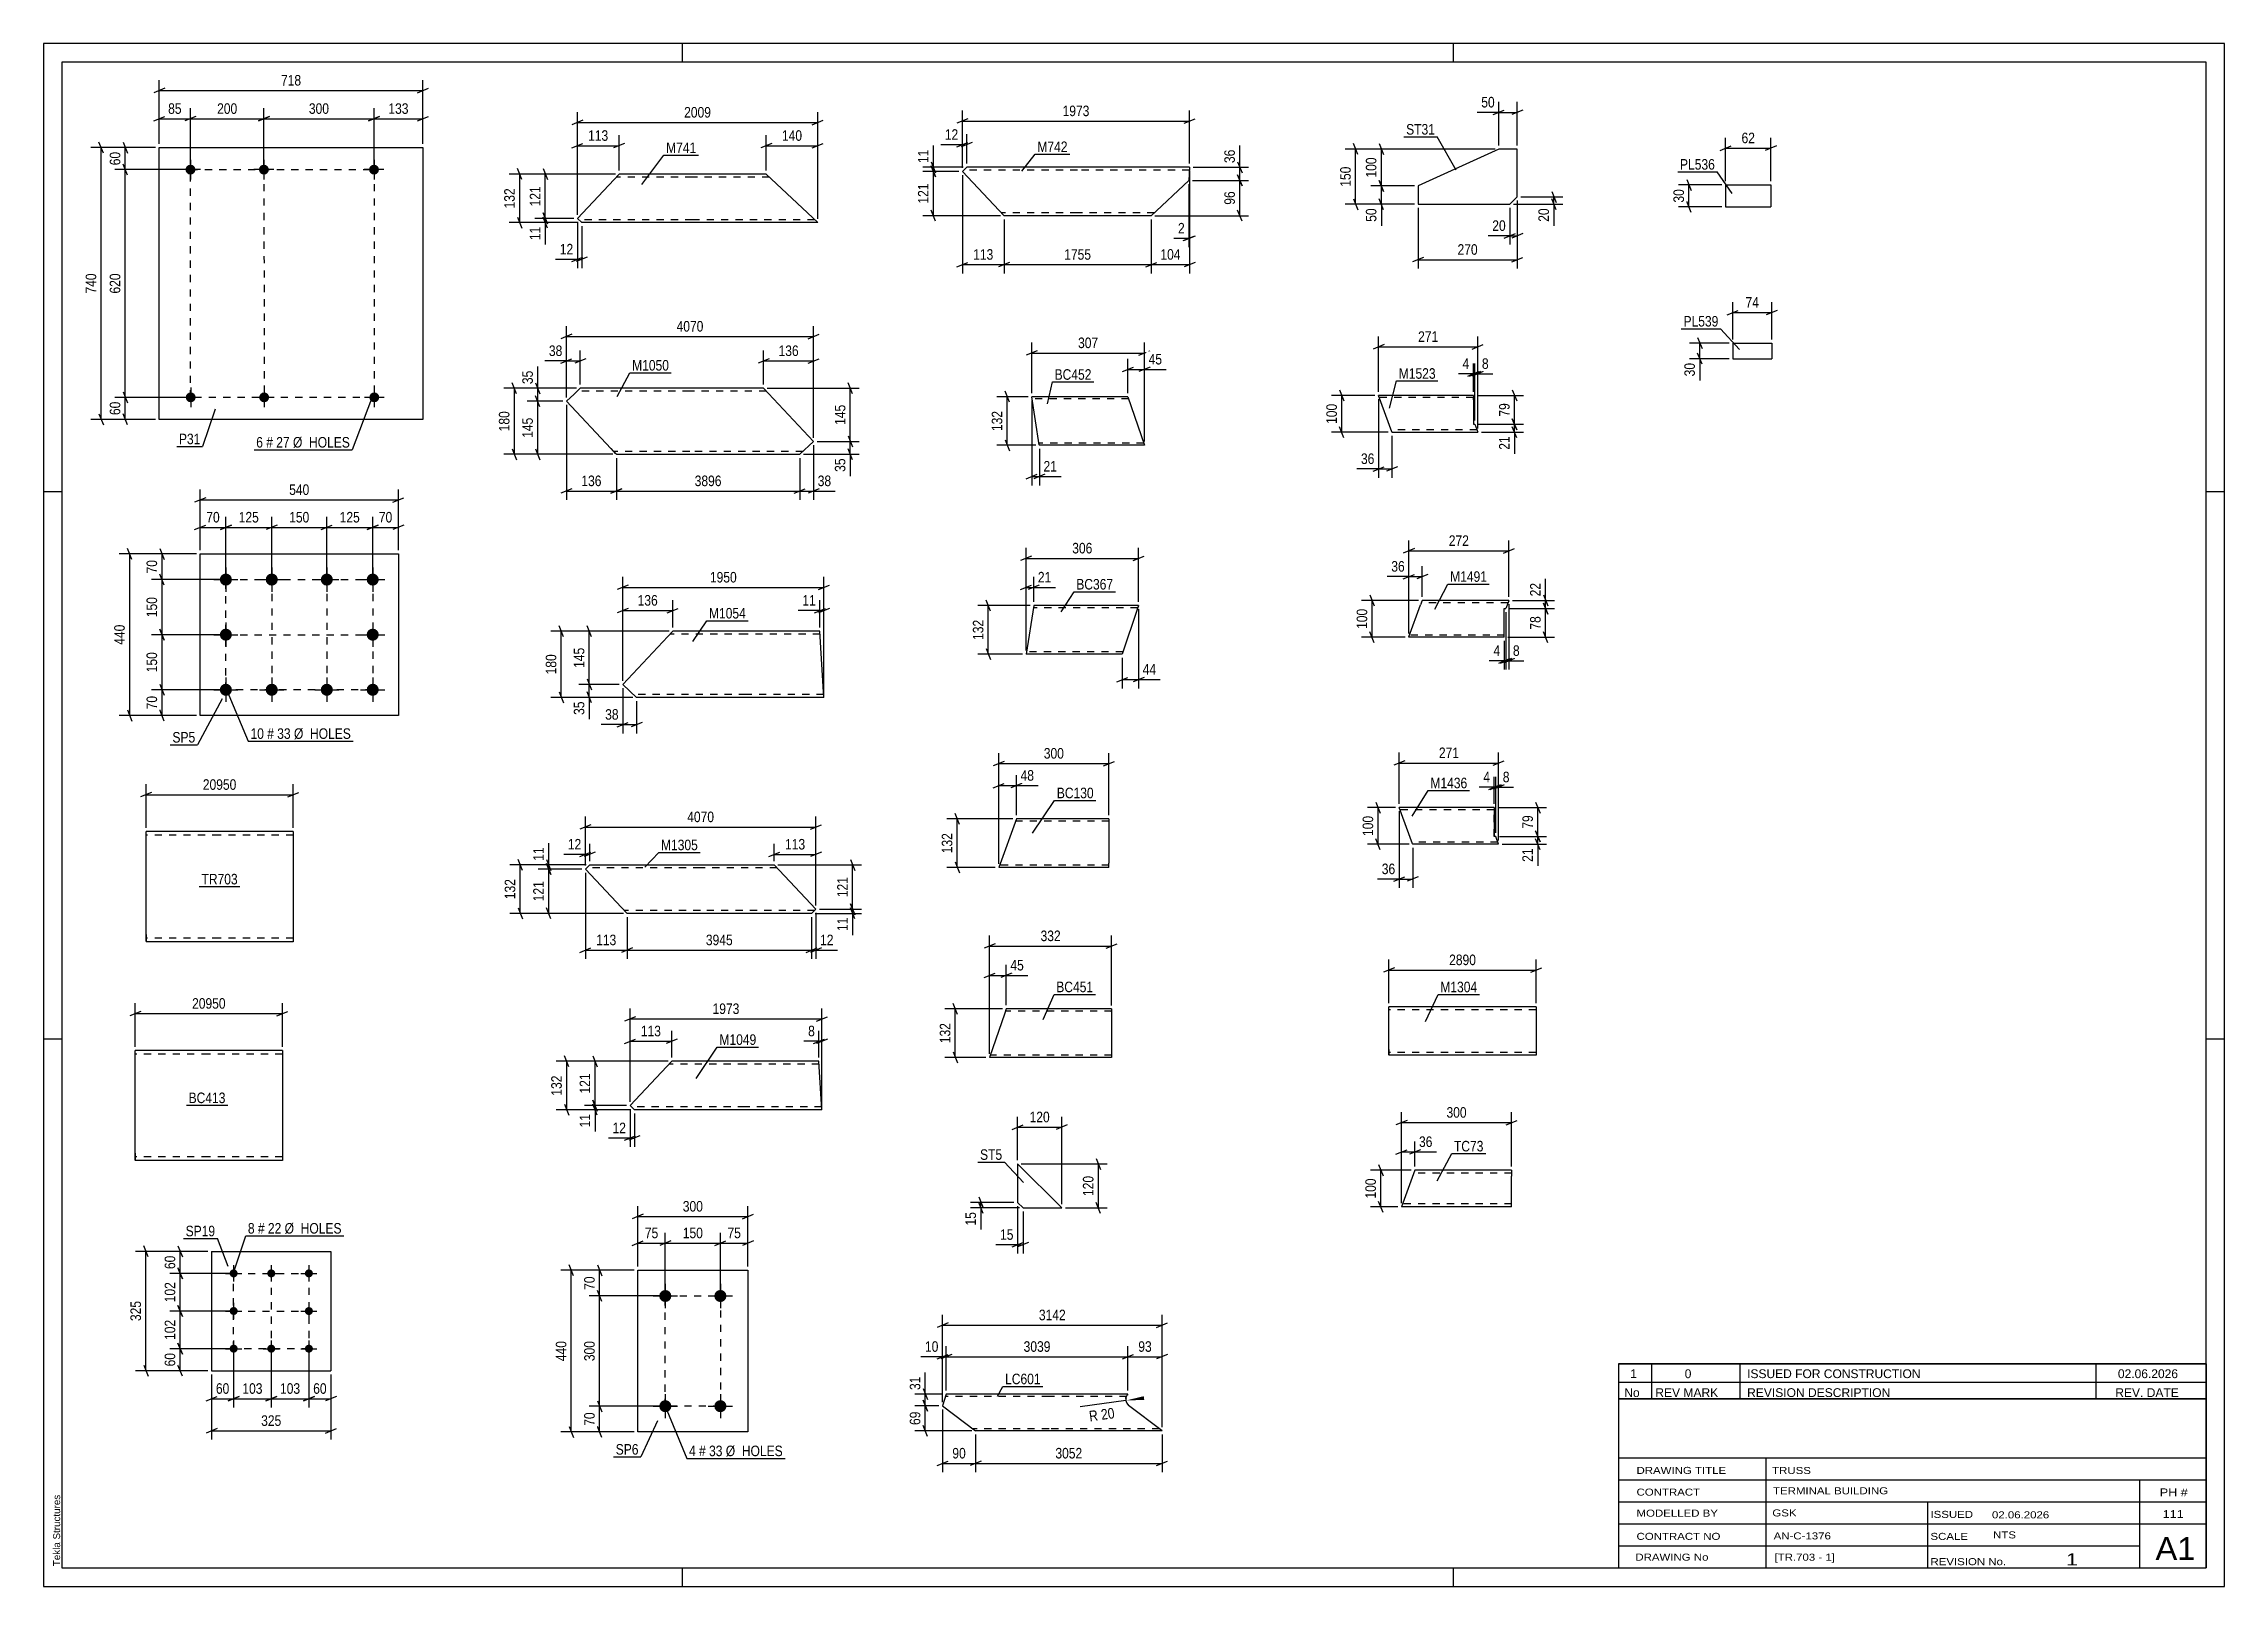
# Model space of a CAD drawing. Header units: millimetres. Extents: x 0 to 594, y 0 to 420.
import ezdxf

# ---------------------------------------------------------------- set-up
doc = ezdxf.new("R2010")
doc.units = ezdxf.units.MM
doc.linetypes.add('DXK_LINE_DOT2', pattern=[3.9198, 1.9599, -1.9599])
doc.styles.add('Arial', font='ARIAL.TTF', dxfattribs={"height": 0.2})
doc.styles.add('Arial Narrow', font='ARIALN.TTF', dxfattribs={"height": 0.2})

# ---------------------------------------------------------------- blocks, each defined once
blk = doc.blocks.new('Unknown-570387505-1163')
at = {"color": 5, "linetype": 'Continuous'}
for p, q in [((594, 420), (0, 420)), ((0, 420), (0, 0)), ((174, 415), (174, 420)), ((384, 415), (384, 420)), ((594, 0), (594, 420)), ((589, 415), (5, 415)), ((5, 415), (5, 5)), ((589, 5), (589, 415)), ((5, 298), (0, 298)), ((594, 298), (589, 298)), ((5, 149), (0, 149)), ((594, 149), (589, 149)), ((0, 0), (594, 0)), ((5, 5), (589, 5)), ((174, 0), (174, 5)), ((384, 0), (384, 5))]:
    blk.add_line(p, q, dxfattribs=at)
at = {"color": 174, "linetype": 'Continuous', "style": 'Arial'}
blk.add_text('Tekla Structures', height=1.9102, rotation=90, dxfattribs=at).set_placement((4.5, 5.5))
blk = doc.blocks.new('Part-570387505-24332 - 24331')
at = {"color": 2, "linetype": 'Continuous'}
for p, q in [((295.33, 323.86), (269.15, 323.86)), ((271.21, 310.75), (269.15, 323.86)), ((295.33, 323.86), (299.86, 310.66)), ((271.22, 310.66), (271.21, 310.75)), ((299.86, 310.66), (271.22, 310.66))]:
    blk.add_line(p, q, dxfattribs=at)
at = {"color": 7, "linetype": 'DXK_LINE_DOT2'}
for p, q in [((295.54, 323.26), (269.25, 323.26)), ((299.65, 311.26), (271.13, 311.26)), ((271.22, 310.66), (271.21, 310.75))]:
    blk.add_line(p, q, dxfattribs=at)
blk = doc.blocks.new('Part-570387505-20171 - 20170')
at = {"color": 2, "linetype": 'Continuous'}
for p, q in [((145.38, 372.4), (156.73, 384.47)), ((176.73, 384.47), (156.73, 384.47)), ((196.83, 384.47), (176.83, 384.47)), ((210.87, 371.27), (196.83, 384.47)), ((146.58, 371.27), (145.38, 372.4)), ((176.73, 371.27), (146.58, 371.27)), ((210.87, 371.27), (176.83, 371.27))]:
    blk.add_line(p, q, dxfattribs=at)
at = {"color": 7, "linetype": 'DXK_LINE_DOT2'}
for p, q in [((176.73, 383.67), (155.98, 383.67)), ((197.68, 383.67), (176.83, 383.67)), ((176.73, 372.07), (145.73, 372.07)), ((210.02, 372.07), (176.83, 372.07)), ((209.77, 372.3), (209.82, 372.26)), ((209.95, 372.13), (210.02, 372.07))]:
    blk.add_line(p, q, dxfattribs=at)
blk = doc.blocks.new('Part-570387505-25757 - 25755')
at = {"color": 2, "linetype": 'Continuous'}
for p, q in [((245.84, 52.33), (244.85, 49.19)), ((244.85, 49.19), (253.85, 42.33)), ((273.85, 52.33), (245.84, 52.33)), ((295.35, 52.33), (273.95, 52.33)), ((294.82, 51.38), (294.77, 50.6)), ((294.77, 50.6), (295.02, 49.86)), ((294.82, 51.38), (295.16, 52.08)), ((294.82, 51.36), (294.9, 51.56)), ((295.02, 49.86), (295.54, 49.28)), ((295.35, 52.33), (295.16, 52.08)), ((304.65, 42.33), (295.54, 49.28)), ((273.85, 42.33), (253.85, 42.33)), ((304.65, 42.33), (273.95, 42.33))]:
    blk.add_line(p, q, dxfattribs=at)
at = {"color": 7, "linetype": 'DXK_LINE_DOT2'}
for p, q in [((273.85, 51.73), (245.65, 51.73)), ((294.99, 51.73), (273.95, 51.73)), ((294.8, 51.13), (294.82, 51.36)), ((294.82, 51.36), (294.82, 51.38)), ((273.85, 42.93), (253.06, 42.93)), ((303.87, 42.93), (273.95, 42.93))]:
    blk.add_line(p, q, dxfattribs=at)
blk = doc.blocks.new('Part-570387505-20187 - 20186')
at = {"color": 2, "linetype": 'Continuous'}
for p, q in [((386.45, 157.78), (366.45, 157.78)), ((366.45, 146.18), (366.45, 157.78)), ((406.55, 157.78), (386.55, 157.78)), ((406.55, 157.78), (406.55, 144.58)), ((366.45, 146.18), (366.45, 144.58)), ((386.45, 144.58), (366.45, 144.58)), ((406.55, 144.58), (386.55, 144.58))]:
    blk.add_line(p, q, dxfattribs=at)
at = {"color": 7, "linetype": 'DXK_LINE_DOT2'}
for p, q in [((386.45, 156.98), (366.45, 156.98)), ((406.55, 156.98), (386.55, 156.98)), ((366.45, 144.7), (366.45, 146.18)), ((366.45, 145.38), (366.45, 145.44)), ((386.45, 145.38), (366.45, 145.38)), ((406.55, 145.38), (386.55, 145.38)), ((406.55, 145.38), (406.55, 145.44))]:
    blk.add_line(p, q, dxfattribs=at)
blk = doc.blocks.new('Part-570387505-20153 - 20122')
at = {"color": 2, "linetype": 'Continuous'}
for p, q in [((147.57, 195.28), (148.77, 196.41)), ((148.77, 196.41), (178.92, 196.41)), ((179.02, 196.41), (199.02, 196.41)), ((210.37, 184.34), (199.02, 196.41)), ((157.41, 184.81), (147.57, 195.28)), ((158.92, 183.21), (157.41, 184.81)), ((209.16, 183.21), (210.37, 184.34)), ((178.92, 183.21), (158.92, 183.21)), ((209.16, 183.21), (179.02, 183.21))]:
    blk.add_line(p, q, dxfattribs=at)
at = {"color": 7, "linetype": 'DXK_LINE_DOT2'}
for p, q in [((178.92, 195.61), (147.92, 195.61)), ((199.77, 195.61), (179.02, 195.61)), ((158.8, 183.33), (157.41, 184.81)), ((178.92, 184.01), (158.17, 184.01)), ((210.02, 184.01), (179.02, 184.01))]:
    blk.add_line(p, q, dxfattribs=at)
blk = doc.blocks.new('Part-570387505-20197 - 20196')
at = {"color": 2, "linetype": 'Continuous'}
for p, q in [((144.47, 324.59), (142.41, 322.66)), ((154.51, 309.79), (142.41, 322.66)), ((146.17, 326.19), (144.47, 324.59)), ((176.02, 326.19), (146.17, 326.19)), ((196.12, 326.19), (176.12, 326.19)), ((209.73, 311.72), (196.12, 326.19)), ((156.02, 308.19), (154.51, 309.79)), ((209.73, 311.72), (205.97, 308.19)), ((156.02, 308.19), (176.02, 308.19)), ((176.12, 308.19), (205.97, 308.19))]:
    blk.add_line(p, q, dxfattribs=at)
at = {"color": 7, "linetype": 'DXK_LINE_DOT2'}
for p, q in [((146.17, 326.19), (145.12, 325.2)), ((176.02, 325.39), (145.32, 325.39)), ((196.87, 325.39), (176.12, 325.39)), ((155.9, 308.31), (154.51, 309.79)), ((176.02, 308.99), (155.27, 308.99)), ((206.82, 308.99), (176.12, 308.99))]:
    blk.add_line(p, q, dxfattribs=at)
blk = doc.blocks.new('Part-570387505-20160 - 20159')
at = {"color": 2, "linetype": 'Continuous'}
for p, q in [((159.74, 130.87), (171.09, 142.94)), ((191.09, 142.94), (171.09, 142.94)), ((211.19, 142.94), (191.19, 142.94)), ((212, 129.74), (211.19, 142.94)), ((160.94, 129.74), (159.74, 130.87)), ((191.09, 129.74), (160.94, 129.74)), ((212, 129.74), (191.19, 129.74))]:
    blk.add_line(p, q, dxfattribs=at)
at = {"color": 7, "linetype": 'DXK_LINE_DOT2'}
for p, q in [((191.09, 142.14), (170.34, 142.14)), ((211.24, 142.14), (191.19, 142.14)), ((191.09, 130.54), (160.09, 130.54)), ((211.95, 130.54), (191.19, 130.54)), ((211.95, 130.54), (211.95, 130.6))]:
    blk.add_line(p, q, dxfattribs=at)
blk = doc.blocks.new('Part-570387505-20178 - 20177')
at = {"color": 2, "linetype": 'Continuous'}
for p, q in [((251.46, 386.36), (250.26, 385.23)), ((281.61, 386.36), (251.46, 386.36)), ((312.15, 386.36), (281.71, 386.36)), ((312.15, 386.36), (311.93, 382.78)), ((261.61, 373.16), (250.26, 385.23)), ((311.93, 382.78), (301.71, 373.16)), ((281.61, 373.16), (261.61, 373.16)), ((301.71, 373.16), (281.71, 373.16))]:
    blk.add_line(p, q, dxfattribs=at)
at = {"color": 7, "linetype": 'DXK_LINE_DOT2'}
for p, q in [((281.61, 385.56), (250.61, 385.56)), ((312.1, 385.56), (281.71, 385.56)), ((281.61, 373.96), (260.85, 373.96)), ((302.56, 373.96), (281.71, 373.96))]:
    blk.add_line(p, q, dxfattribs=at)
blk = doc.blocks.new('Part-570387505-20204 - 20203')
at = {"color": 2, "linetype": 'Continuous'}
for p, q in [((157.74, 245.55), (171.35, 260.02)), ((191.35, 260.02), (171.35, 260.02)), ((211.45, 260.02), (191.45, 260.02)), ((212.55, 242.02), (211.45, 260.02)), ((161.5, 242.02), (157.74, 245.55)), ((191.35, 242.02), (161.5, 242.02)), ((212.55, 242.02), (191.45, 242.02))]:
    blk.add_line(p, q, dxfattribs=at)
at = {"color": 7, "linetype": 'DXK_LINE_DOT2'}
for p, q in [((191.35, 259.22), (170.59, 259.22)), ((211.5, 259.22), (191.45, 259.22)), ((191.35, 242.82), (160.64, 242.82)), ((212.5, 242.82), (191.45, 242.82)), ((212.5, 242.82), (212.5, 242.88))]:
    blk.add_line(p, q, dxfattribs=at)
blk = doc.blocks.new('Part-570387505-24364 - 24363')
at = {"color": 2, "linetype": 'Continuous'}
for p, q in [((261.79, 156.01), (257.68, 144.01)), ((262.21, 157.21), (261.79, 156.01)), ((290.9, 157.21), (262.21, 157.21)), ((290.9, 157.21), (290.9, 157.12)), ((290.9, 157.12), (290.9, 144.01)), ((290.9, 144.01), (257.68, 144.01))]:
    blk.add_line(p, q, dxfattribs=at)
at = {"color": 7, "linetype": 'DXK_LINE_DOT2'}
for p, q in [((290.9, 156.61), (262, 156.61)), ((290.9, 156.56), (290.9, 156.61)), ((290.9, 156.47), (290.9, 156.56)), ((290.9, 156.43), (290.9, 156.47)), ((290.9, 144.61), (257.89, 144.61))]:
    blk.add_line(p, q, dxfattribs=at)
blk = doc.blocks.new('Part-570387505-20241 - 20240')
at = {"color": 2, "linetype": 'Continuous'}
for p, q in [((45.76, 91.21), (45.76, 58.71)), ((45.76, 91.21), (78.26, 91.21)), ((78.26, 91.21), (78.26, 58.71)), ((45.76, 58.71), (78.26, 58.71))]:
    blk.add_line(p, q, dxfattribs=at)
blk = doc.blocks.new('Bolt-570387505-20242 - 20240')
at = {"linetype": 'Continuous'}
for points in [[(51.76, 86.31, -1), (51.76, 84.11, -1)], [(62.01, 86.31, -1), (62.01, 84.11, -1)], [(72.26, 86.31, -1), (72.26, 84.11, -1)], [(51.76, 76.06, -1), (51.76, 73.86, -1)], [(72.26, 76.06, -1), (72.26, 73.86, -1)], [(51.76, 65.81, -1), (51.76, 63.61, -1)], [(62.01, 65.81, -1), (62.01, 63.61, -1)], [(72.26, 65.81, -1), (72.26, 63.61, -1)]]:
    blk.add_hatch(color=1, dxfattribs=at).paths.add_polyline_path(points)
at = {"color": 1, "linetype": 'Continuous'}
for p, q in [((49.56, 85.21), (53.96, 85.21)), ((51.76, 87.41), (51.76, 83.01)), ((59.81, 85.21), (64.21, 85.21)), ((62.01, 87.41), (62.01, 83.01)), ((70.06, 85.21), (74.46, 85.21)), ((72.26, 87.41), (72.26, 83.01)), ((49.56, 74.96), (53.96, 74.96)), ((51.76, 77.16), (51.76, 72.76)), ((70.06, 74.96), (74.46, 74.96)), ((72.26, 77.16), (72.26, 72.76)), ((51.76, 66.91), (51.76, 62.51)), ((62.01, 66.91), (62.01, 62.51)), ((72.26, 66.91), (72.26, 62.51)), ((49.56, 64.71), (53.96, 64.71)), ((59.81, 64.71), (64.21, 64.71)), ((70.06, 64.71), (74.46, 64.71))]:
    blk.add_line(p, q, dxfattribs=at)
blk = doc.blocks.new('Part-570387505-24371 - 24370')
at = {"color": 2, "linetype": 'Continuous'}
for p, q in [((373.5, 113.31), (369.86, 103.31)), ((399.86, 113.31), (373.5, 113.31)), ((399.86, 113.31), (399.86, 111.71)), ((399.86, 104.91), (399.86, 111.71)), ((399.86, 103.31), (369.86, 103.31)), ((399.86, 103.31), (399.86, 104.91))]:
    blk.add_line(p, q, dxfattribs=at)
at = {"color": 7, "linetype": 'DXK_LINE_DOT2'}
for p, q in [((399.86, 113.19), (399.86, 111.71)), ((399.86, 112.51), (373.21, 112.51)), ((399.86, 104.11), (370.15, 104.11)), ((399.86, 103.31), (399.86, 103.78))]:
    blk.add_line(p, q, dxfattribs=at)
blk = doc.blocks.new('Part-570387505-24348 - 24347')
at = {"color": 2, "linetype": 'Continuous'}
for p, q in [((269.69, 267), (267.62, 253.8)), ((298.23, 267), (269.69, 267)), ((297.98, 266.26), (293.8, 253.8)), ((298.2, 266.91), (297.98, 266.26)), ((298.23, 267), (298.2, 266.91)), ((293.8, 253.8), (267.62, 253.8))]:
    blk.add_line(p, q, dxfattribs=at)
at = {"color": 7, "linetype": 'DXK_LINE_DOT2'}
for p, q in [((298.03, 266.4), (269.6, 266.4)), ((297.98, 266.26), (298.11, 266.65)), ((298.23, 267), (298.23, 267)), ((294, 254.4), (267.71, 254.4))]:
    blk.add_line(p, q, dxfattribs=at)
blk = doc.blocks.new('Part-570387505-24356 - 24355')
at = {"color": 2, "linetype": 'Continuous'}
for p, q in [((264.98, 208.92), (260.17, 195.72)), ((290.17, 208.92), (264.98, 208.92)), ((290.17, 208.92), (290.17, 208.83)), ((290.17, 208.83), (290.17, 207.72)), ((290.17, 207.72), (290.17, 196.92)), ((290.17, 195.72), (290.17, 196.92)), ((290.17, 195.72), (260.17, 195.72))]:
    blk.add_line(p, q, dxfattribs=at)
at = {"color": 7, "linetype": 'DXK_LINE_DOT2'}
for p, q in [((290.17, 208.32), (264.76, 208.32)), ((290.17, 208.57), (290.17, 207.72)), ((290.17, 196.32), (260.39, 196.32)), ((290.17, 195.82), (290.17, 196.08)), ((290.17, 195.72), (290.17, 195.82))]:
    blk.add_line(p, q, dxfattribs=at)
blk = doc.blocks.new('Part-570387505-20295 - 20294')
at = {"color": 2, "linetype": 'Continuous'}
for p, q in [((47.89, 205.51), (27.89, 205.51)), ((27.89, 177.51), (27.89, 205.51)), ((67.99, 205.51), (47.99, 205.51)), ((67.99, 205.51), (67.99, 175.51)), ((27.89, 177.51), (27.89, 175.51)), ((47.89, 175.51), (27.89, 175.51)), ((67.99, 175.51), (47.99, 175.51))]:
    blk.add_line(p, q, dxfattribs=at)
at = {"color": 7, "linetype": 'DXK_LINE_DOT2'}
for p, q in [((47.89, 204.51), (27.89, 204.51)), ((67.99, 204.51), (47.99, 204.51)), ((27.89, 175.66), (27.89, 177.51)), ((27.89, 176.51), (27.89, 176.58)), ((47.89, 176.51), (27.89, 176.51)), ((67.99, 176.51), (47.99, 176.51)), ((67.99, 176.51), (67.99, 176.58))]:
    blk.add_line(p, q, dxfattribs=at)
blk = doc.blocks.new('Part-570387505-20304 - 20303')
at = {"color": 2, "linetype": 'Continuous'}
for p, q in [((44.96, 145.92), (24.96, 145.92)), ((24.96, 117.92), (24.96, 145.92)), ((65.06, 145.92), (45.06, 145.92)), ((65.06, 145.92), (65.06, 115.92)), ((24.96, 117.92), (24.96, 115.92)), ((44.96, 115.92), (24.96, 115.92)), ((65.06, 115.92), (45.06, 115.92))]:
    blk.add_line(p, q, dxfattribs=at)
at = {"color": 7, "linetype": 'DXK_LINE_DOT2'}
for p, q in [((44.96, 144.92), (24.96, 144.92)), ((65.06, 144.92), (45.06, 144.92)), ((24.96, 116.07), (24.96, 117.92)), ((24.96, 116.92), (24.96, 116.99)), ((44.96, 116.92), (24.96, 116.92)), ((65.06, 116.92), (45.06, 116.92)), ((65.06, 116.92), (65.06, 116.99))]:
    blk.add_line(p, q, dxfattribs=at)
blk = doc.blocks.new('Part-570387505-20313 - 20312')
at = {"color": 2, "linetype": 'Continuous'}
for p, q in [((161.84, 42.05), (161.84, 86.05)), ((161.84, 86.05), (191.84, 86.05)), ((191.84, 86.05), (191.84, 42.05)), ((191.84, 42.05), (161.84, 42.05))]:
    blk.add_line(p, q, dxfattribs=at)
blk = doc.blocks.new('Bolt-570387505-20314 - 20312')
at = {"linetype": 'Continuous'}
for points in [[(169.34, 80.7, -1), (169.34, 77.4, -1)], [(184.34, 80.7, -1), (184.34, 77.4, -1)], [(169.34, 50.7, -1), (169.34, 47.4, -1)], [(184.34, 50.7, -1), (184.34, 47.4, -1)]]:
    blk.add_hatch(color=1, dxfattribs=at).paths.add_polyline_path(points)
at = {"color": 1, "linetype": 'Continuous'}
for p, q in [((166.04, 79.05), (172.64, 79.05)), ((169.34, 82.35), (169.34, 75.75)), ((181.04, 79.05), (187.64, 79.05)), ((184.34, 82.35), (184.34, 75.75)), ((166.04, 49.05), (172.64, 49.05)), ((169.34, 52.35), (169.34, 45.75)), ((181.04, 49.05), (187.64, 49.05)), ((184.34, 52.35), (184.34, 45.75))]:
    blk.add_line(p, q, dxfattribs=at)
blk = doc.blocks.new('Part-570387505-20322 - 20321')
at = {"color": 2, "linetype": 'Continuous'}
for p, q in [((42.64, 237.09), (42.64, 281.09)), ((42.64, 281.09), (96.64, 281.09)), ((96.64, 281.09), (96.64, 237.09)), ((96.64, 237.09), (42.64, 237.09))]:
    blk.add_line(p, q, dxfattribs=at)
blk = doc.blocks.new('Bolt-570387505-20323 - 20321')
at = {"linetype": 'Continuous'}
for points in [[(49.64, 275.74, -1), (49.64, 272.44, -1)], [(62.14, 275.74, -1), (62.14, 272.44, -1)], [(77.14, 275.74, -1), (77.14, 272.44, -1)], [(89.64, 275.74, -1), (89.64, 272.44, -1)], [(49.64, 260.74, -1), (49.64, 257.44, -1)], [(89.64, 260.74, -1), (89.64, 257.44, -1)], [(49.64, 245.74, -1), (49.64, 242.44, -1)], [(62.14, 245.74, -1), (62.14, 242.44, -1)], [(77.14, 245.74, -1), (77.14, 242.44, -1)], [(89.64, 245.74, -1), (89.64, 242.44, -1)]]:
    blk.add_hatch(color=1, dxfattribs=at).paths.add_polyline_path(points)
at = {"color": 1, "linetype": 'Continuous'}
for p, q in [((46.34, 274.09), (52.94, 274.09)), ((49.64, 277.39), (49.64, 270.79)), ((58.84, 274.09), (65.44, 274.09)), ((62.14, 277.39), (62.14, 270.79)), ((73.84, 274.09), (80.44, 274.09)), ((77.14, 277.39), (77.14, 270.79)), ((86.34, 274.09), (92.94, 274.09)), ((89.64, 277.39), (89.64, 270.79)), ((49.64, 262.39), (49.64, 255.79)), ((89.64, 262.39), (89.64, 255.79)), ((46.34, 259.09), (52.94, 259.09)), ((86.34, 259.09), (92.94, 259.09)), ((46.34, 244.09), (52.94, 244.09)), ((49.64, 247.39), (49.64, 240.79)), ((58.84, 244.09), (65.44, 244.09)), ((62.14, 247.39), (62.14, 240.79)), ((73.84, 244.09), (80.44, 244.09)), ((77.14, 247.39), (77.14, 240.79)), ((86.34, 244.09), (92.94, 244.09)), ((89.64, 247.39), (89.64, 240.79))]:
    blk.add_line(p, q, dxfattribs=at)
blk = doc.blocks.new('Part-570387505-20331 - 20330')
at = {"color": 2, "linetype": 'Continuous'}
for p, q in [((265.3, 115.01), (265.3, 104.51)), ((265.3, 115.01), (277.3, 103.01)), ((265.3, 104.51), (266.8, 103.01)), ((266.8, 103.01), (277.3, 103.01))]:
    blk.add_line(p, q, dxfattribs=at)
blk = doc.blocks.new('Bolt-570387505-20370 - 20368')
at = {"linetype": 'Continuous'}
for points in [[(40, 384.35, -1), (40, 387.05, -1)], [(60, 384.35, -1), (60, 387.05, -1)], [(90, 384.35, -1), (90, 387.05, -1)]]:
    blk.add_hatch(color=1, dxfattribs=at).paths.add_polyline_path(points)
at = {"color": 1, "linetype": 'Continuous'}
for p, q in [((40, 388.4), (40, 383)), ((60, 388.4), (60, 383)), ((90, 388.4), (90, 383)), ((42.7, 385.7), (37.3, 385.7)), ((62.7, 385.7), (57.3, 385.7)), ((92.7, 385.7), (87.3, 385.7))]:
    blk.add_line(p, q, dxfattribs=at)
blk = doc.blocks.new('Part-570387505-20369 - 20368')
at = {"color": 2, "linetype": 'Continuous'}
for p, q in [((31.5, 317.7), (31.5, 391.7)), ((31.5, 391.7), (103.3, 391.7)), ((103.3, 391.7), (103.3, 317.7)), ((103.3, 317.7), (31.5, 317.7))]:
    blk.add_line(p, q, dxfattribs=at)
blk = doc.blocks.new('Bolt-570387505-20371 - 20368')
at = {"linetype": 'Continuous'}
for points in [[(40.07, 322.35, -1), (40.07, 325.05, -1)], [(60.07, 322.35, -1), (60.07, 325.05, -1)], [(90.07, 322.35, -1), (90.07, 325.05, -1)]]:
    blk.add_hatch(color=1, dxfattribs=at).paths.add_polyline_path(points)
at = {"color": 1, "linetype": 'Continuous'}
for p, q in [((42.77, 323.7), (37.37, 323.7)), ((40.07, 326.4), (40.07, 321)), ((62.77, 323.7), (57.37, 323.7)), ((60.07, 326.4), (60.07, 321)), ((92.77, 323.7), (87.37, 323.7)), ((90.07, 326.4), (90.07, 321))]:
    blk.add_line(p, q, dxfattribs=at)
blk = doc.blocks.new('Part-570387505-20378 - 20377')
at = {"color": 2, "linetype": 'Continuous'}
for p, q in [((396.37, 391.28), (374.37, 381.28)), ((401.37, 391.28), (396.37, 391.28)), ((401.37, 378.28), (401.37, 391.28)), ((374.37, 381.28), (374.37, 376.28)), ((374.37, 376.28), (399.37, 376.28)), ((399.37, 376.28), (401.37, 378.28))]:
    blk.add_line(p, q, dxfattribs=at)
blk = doc.blocks.new('Part-570387505-20392 - 20391')
at = {"color": 2, "linetype": 'Continuous'}
for p, q in [((458.15, 381.55), (458.15, 375.55)), ((458.15, 381.55), (470.46, 381.55)), ((470.46, 381.55), (470.46, 375.55)), ((458.15, 375.55), (470.46, 375.55))]:
    blk.add_line(p, q, dxfattribs=at)
blk = doc.blocks.new('Part-570387505-20400 - 20399')
at = {"color": 2, "linetype": 'Continuous'}
for p, q in [((460.09, 338.49), (460.09, 334.21)), ((460.09, 338.49), (470.72, 338.49)), ((460.09, 334.21), (470.72, 334.21)), ((470.72, 338.49), (470.72, 334.21))]:
    blk.add_line(p, q, dxfattribs=at)
blk = doc.blocks.new('Part-570387505-20416 - 20415')
at = {"color": 2, "linetype": 'Continuous'}
for p, q in [((375.5, 268.4), (375.07, 267.2)), ((399.1, 268.4), (375.5, 268.4)), ((399.06, 268.31), (398.3, 266.2)), ((399.1, 268.4), (399.06, 268.31)), ((371.9, 258.49), (375.07, 267.2)), ((397.86, 258.4), (397.86, 266.2)), ((397.86, 266.2), (398.3, 266.2)), ((371.86, 258.4), (371.9, 258.49)), ((397.86, 258.4), (371.86, 258.4))]:
    blk.add_line(p, q, dxfattribs=at)
at = {"color": 7, "linetype": 'DXK_LINE_DOT2'}
for p, q in [((398.88, 267.8), (375.28, 267.8)), ((372.08, 259), (372.1, 259.04)), ((397.86, 259), (372.08, 259)), ((397.86, 258.4), (397.86, 258.49))]:
    blk.add_line(p, q, dxfattribs=at)
blk = doc.blocks.new('Part-570387505-20425 - 20424')
at = {"color": 2, "linetype": 'Continuous'}
for p, q in [((395.11, 212.02), (369.27, 212.02)), ((372.87, 202.12), (369.27, 212.02)), ((395.11, 212.02), (395.11, 211.93)), ((395.11, 211.93), (395.11, 204.17)), ((372.91, 202.02), (372.87, 202.12)), ((396.32, 202.02), (372.91, 202.02)), ((395.54, 204.17), (395.11, 204.17)), ((396.32, 202.02), (395.54, 204.17))]:
    blk.add_line(p, q, dxfattribs=at)
at = {"color": 7, "linetype": 'DXK_LINE_DOT2'}
for p, q in [((395.11, 211.42), (369.49, 211.42)), ((395.11, 204.17), (395.11, 211.67)), ((395.11, 211.38), (395.11, 211.28)), ((372.69, 202.62), (372.67, 202.67)), ((396.1, 202.62), (372.69, 202.62))]:
    blk.add_line(p, q, dxfattribs=at)
blk = doc.blocks.new('Part-570387505-20435 - 20434')
at = {"color": 2, "linetype": 'Continuous'}
for p, q in [((389.43, 324.22), (363.6, 324.22)), ((367.2, 314.31), (363.6, 324.22)), ((389.43, 324.22), (389.43, 324.13)), ((389.43, 324.13), (389.43, 323.02)), ((389.43, 323.02), (389.43, 316.36)), ((389.43, 316.36), (389.87, 316.36)), ((389.87, 316.36), (390.65, 314.22)), ((367.2, 314.31), (367.24, 314.22)), ((367.24, 314.22), (390.65, 314.22))]:
    blk.add_line(p, q, dxfattribs=at)
at = {"color": 7, "linetype": 'DXK_LINE_DOT2'}
for p, q in [((389.43, 323.62), (363.82, 323.62)), ((389.43, 323.02), (389.43, 323.87)), ((389.43, 323.25), (389.43, 323.02)), ((367.02, 314.82), (367, 314.86)), ((390.43, 314.82), (367.02, 314.82))]:
    blk.add_line(p, q, dxfattribs=at)
blk = doc.blocks.new('Rectangle-570387505-23992 - 20240')
at = {"color": 1, "linetype": 'DXK_LINE_DOT2'}
blk.add_lwpolyline([(51.76, 85.21), (72.26, 85.21), (72.26, 64.71), (51.76, 64.71), (51.76, 85.21)], close=True, dxfattribs=at)
blk = doc.blocks.new('Rectangle-570387505-23887 - 20312')
at = {"color": 1, "linetype": 'DXK_LINE_DOT2'}
blk.add_lwpolyline([(169.34, 79.05), (184.34, 79.05), (184.34, 49.05), (169.34, 49.05), (169.34, 79.05)], close=True, dxfattribs=at)
blk = doc.blocks.new('Rectangle-570387505-23851 - 20321')
at = {"color": 1, "linetype": 'DXK_LINE_DOT2'}
blk.add_lwpolyline([(49.64, 274.09), (89.64, 274.09), (89.64, 244.09), (49.64, 244.09), (49.64, 274.09)], close=True, dxfattribs=at)
blk = doc.blocks.new('Rectangle-570387505-23942 - 20368')
at = {"color": 1, "linetype": 'DXK_LINE_DOT2'}
blk.add_lwpolyline([(40, 385.7), (90.07, 385.7), (90.07, 323.7), (40, 323.7), (40, 385.7)], close=True, dxfattribs=at)
blk = doc.blocks.new('Line-570387505-24002 - 20240')
at = {"color": 1, "linetype": 'DXK_LINE_DOT2'}
blk.add_line((62.01, 85.21), (62.01, 64.71), dxfattribs=at)
blk = doc.blocks.new('Line-570387505-23861 - 20321')
at = {"color": 1, "linetype": 'DXK_LINE_DOT2'}
blk.add_line((62.14, 274.09), (62.14, 243.09), dxfattribs=at)
blk = doc.blocks.new('Line-570387505-23981 - 20368')
at = {"color": 1, "linetype": 'DXK_LINE_DOT2'}
blk.add_line((60, 385.7), (60.07, 323.7), dxfattribs=at)
blk = doc.blocks.new('Line-570387505-24009 - 20240')
at = {"color": 1, "linetype": 'DXK_LINE_DOT2'}
blk.add_line((51.76, 74.96), (72.26, 74.96), dxfattribs=at)
blk = doc.blocks.new('Line-570387505-23865 - 20321')
at = {"color": 1, "linetype": 'DXK_LINE_DOT2'}
blk.add_line((77.14, 274.09), (77.14, 244.09), dxfattribs=at)
blk = doc.blocks.new('Line-570387505-23872 - 20321')
at = {"color": 1, "linetype": 'DXK_LINE_DOT2'}
blk.add_line((49.64, 259.09), (89.64, 259.09), dxfattribs=at)
blk = doc.blocks.new('StraightDimension-570387505-24444 - 24331')
at = {"color": 7, "linetype": 'Continuous'}
for p, q in [((268.15, 323.86), (259.62, 323.86)), ((263.07, 322.36), (261.87, 325.36)), ((262.47, 310.66), (262.47, 323.86)), ((270.22, 310.66), (259.62, 310.66)), ((261.87, 312.16), (263.07, 309.16))]:
    blk.add_line(p, q, dxfattribs=at)
at = {"color": 0}
blk.add_wipeout([(261.72, 320.6), (257.52, 320.6), (257.52, 313.92), (261.72, 313.92)], dxfattribs=at)
at = {"color": 3, "style": 'Arial Narrow'}
blk.add_text('132', height=2.863, rotation=90.00021, dxfattribs=at).set_placement((261.12, 314.52))
blk = doc.blocks.new('StraightDimension-570387505-24426 - 24331')
at = {"color": 7, "linetype": 'Continuous'}
for p, q in [((269.15, 322.86), (269.15, 299.75)), ((271.22, 309.66), (271.22, 299.75)), ((267.65, 301.55), (270.65, 302.75)), ((269.15, 302.15), (271.22, 302.15)), ((272.72, 302.75), (269.72, 301.55))]:
    blk.add_line(p, q, dxfattribs=at)
at = {"color": 0}
blk.add_wipeout([(276.6, 302.9), (276.6, 307.1), (271.75, 307.1), (271.75, 302.9)], dxfattribs=at)
at = {"color": 7, "linetype": 'Continuous'}
blk.add_line((271.22, 302.15), (277.13, 302.15), dxfattribs=at)
blk.add_line((271.22, 302.15), (277.13, 302.15), dxfattribs=at)
at = {"color": 3, "style": 'Arial Narrow'}
blk.add_text('21', height=2.863, dxfattribs=at).set_placement((272.35, 303.5))
blk = doc.blocks.new('StraightDimension-570387505-24377 - 24331')
at = {"color": 7, "linetype": 'Continuous'}
for p, q in [((269.15, 324.86), (269.15, 338.62)), ((299.86, 311.66), (299.86, 338.62)), ((270.65, 336.37), (267.65, 335.17)), ((269.15, 335.77), (299.86, 335.77)), ((298.36, 335.17), (301.36, 336.37))]:
    blk.add_line(p, q, dxfattribs=at)
at = {"color": 0}
blk.add_wipeout([(287.85, 336.52), (287.85, 340.72), (281.16, 340.72), (281.16, 336.52)], dxfattribs=at)
at = {"color": 3, "style": 'Arial Narrow'}
blk.add_text('307', height=2.863, dxfattribs=at).set_placement((281.76, 337.12))
blk = doc.blocks.new('StraightDimension-570387505-24391 - 24331')
at = {"color": 7, "linetype": 'Continuous'}
for p, q in [((295.33, 324.86), (295.33, 334.16)), ((299.86, 311.66), (299.86, 334.16)), ((293.83, 330.71), (296.83, 331.91)), ((295.33, 331.31), (299.86, 331.31)), ((301.36, 331.91), (298.36, 330.71))]:
    blk.add_line(p, q, dxfattribs=at)
at = {"color": 0}
blk.add_wipeout([(305.24, 332.06), (305.24, 336.26), (300.38, 336.26), (300.38, 332.06)], dxfattribs=at)
at = {"color": 7, "linetype": 'Continuous'}
blk.add_line((299.86, 331.31), (305.76, 331.31), dxfattribs=at)
blk.add_line((299.86, 331.31), (305.76, 331.31), dxfattribs=at)
at = {"color": 3, "style": 'Arial Narrow'}
blk.add_text('45', height=2.863, dxfattribs=at).set_placement((300.98, 332.66))
blk = doc.blocks.new('StraightDimension-570387505-23542 - 20170')
at = {"color": 7, "linetype": 'Continuous'}
for p, q in [((144.38, 372.4), (133.79, 372.4)), ((145.58, 371.27), (133.79, 371.27)), ((136.04, 373.9), (137.24, 370.9)), ((137.24, 369.77), (136.04, 372.77)), ((136.64, 371.27), (136.64, 372.4))]:
    blk.add_line(p, q, dxfattribs=at)
at = {"color": 0}
blk.add_wipeout([(135.89, 370.74), (131.69, 370.74), (131.69, 365.89), (135.89, 365.89)], dxfattribs=at)
at = {"color": 7, "linetype": 'Continuous'}
blk.add_line((136.64, 371.27), (136.64, 365.36), dxfattribs=at)
blk.add_line((136.64, 371.27), (136.64, 365.36), dxfattribs=at)
at = {"color": 3, "style": 'Arial Narrow'}
blk.add_text('11', height=2.863, rotation=90.00021, dxfattribs=at).set_placement((135.29, 366.49))
blk = doc.blocks.new('StraightDimension-570387505-20547 - 20170')
at = {"color": 7, "linetype": 'Continuous'}
for p, q in [((146.88, 399.13), (143.88, 397.93)), ((145.38, 373.4), (145.38, 401.38)), ((145.38, 398.53), (210.87, 398.53)), ((209.37, 397.93), (212.37, 399.13)), ((210.87, 372.27), (210.87, 401.38))]:
    blk.add_line(p, q, dxfattribs=at)
at = {"color": 0}
blk.add_wipeout([(182.38, 399.28), (182.38, 403.48), (173.87, 403.48), (173.87, 399.28)], dxfattribs=at)
at = {"color": 3, "style": 'Arial Narrow'}
blk.add_text('2009', height=2.863, dxfattribs=at).set_placement((174.47, 399.88))
blk = doc.blocks.new('StraightDimension-570387505-20529 - 20170')
at = {"color": 7, "linetype": 'Continuous'}
for p, q in [((145.38, 371.4), (145.38, 358.87)), ((146.58, 370.27), (146.58, 358.87)), ((143.88, 360.67), (146.88, 361.87)), ((148.08, 361.87), (145.08, 360.67)), ((145.38, 361.27), (146.58, 361.27))]:
    blk.add_line(p, q, dxfattribs=at)
at = {"color": 0}
blk.add_wipeout([(144.86, 362.02), (144.86, 366.22), (140, 366.22), (140, 362.02)], dxfattribs=at)
at = {"color": 7, "linetype": 'Continuous'}
blk.add_line((145.38, 361.27), (139.47, 361.27), dxfattribs=at)
blk.add_line((145.38, 361.27), (139.47, 361.27), dxfattribs=at)
at = {"color": 3, "style": 'Arial Narrow'}
blk.add_text('12', height=2.863, dxfattribs=at).set_placement((140.6, 362.62))
blk = doc.blocks.new('StraightDimension-570387505-20521 - 20170')
at = {"color": 7, "linetype": 'Continuous'}
for p, q in [((198.33, 392.8), (195.33, 391.6)), ((196.83, 385.47), (196.83, 395.05)), ((196.83, 392.2), (210.87, 392.2)), ((209.37, 391.6), (212.37, 392.8)), ((210.87, 372.27), (210.87, 395.05))]:
    blk.add_line(p, q, dxfattribs=at)
at = {"color": 0}
blk.add_wipeout([(207.19, 392.95), (207.19, 397.15), (200.51, 397.15), (200.51, 392.95)], dxfattribs=at)
at = {"color": 3, "style": 'Arial Narrow'}
blk.add_text('140', height=2.863, dxfattribs=at).set_placement((201.11, 393.55))
blk = doc.blocks.new('StraightDimension-570387505-20525 - 20170')
at = {"color": 7, "linetype": 'Continuous'}
for p, q in [((143.88, 391.6), (146.88, 392.8)), ((145.38, 373.4), (145.38, 395.05)), ((145.38, 392.2), (156.73, 392.2)), ((158.23, 392.8), (155.23, 391.6)), ((156.73, 385.47), (156.73, 395.05))]:
    blk.add_line(p, q, dxfattribs=at)
at = {"color": 0}
blk.add_wipeout([(154.4, 392.95), (154.4, 397.15), (147.71, 397.15), (147.71, 392.95)], dxfattribs=at)
at = {"color": 3, "style": 'Arial Narrow'}
blk.add_text('113', height=2.863, dxfattribs=at).set_placement((148.31, 393.55))
blk = doc.blocks.new('StraightDimension-570387505-23624 - 20170')
at = {"color": 7, "linetype": 'Continuous'}
for p, q in [((155.73, 384.47), (126.82, 384.47)), ((130.27, 382.97), (129.07, 385.97)), ((129.67, 371.27), (129.67, 384.47)), ((145.58, 371.27), (126.82, 371.27)), ((129.07, 372.77), (130.27, 369.77))]:
    blk.add_line(p, q, dxfattribs=at)
at = {"color": 0}
blk.add_wipeout([(128.92, 381.21), (124.72, 381.21), (124.72, 374.53), (128.92, 374.53)], dxfattribs=at)
at = {"color": 3, "style": 'Arial Narrow'}
blk.add_text('132', height=2.863, rotation=90.00021, dxfattribs=at).set_placement((128.32, 375.13))
blk = doc.blocks.new('StraightDimension-570387505-23541 - 20170')
at = {"color": 7, "linetype": 'Continuous'}
for p, q in [((155.73, 384.47), (133.79, 384.47)), ((136.04, 385.97), (137.24, 382.97)), ((136.64, 372.4), (136.64, 384.47)), ((144.38, 372.4), (133.79, 372.4)), ((137.24, 370.9), (136.04, 373.9))]:
    blk.add_line(p, q, dxfattribs=at)
at = {"color": 0}
blk.add_wipeout([(135.89, 381.78), (131.69, 381.78), (131.69, 375.09), (135.89, 375.09)], dxfattribs=at)
at = {"color": 3, "style": 'Arial Narrow'}
blk.add_text('121', height=2.863, rotation=90.00021, dxfattribs=at).set_placement((135.29, 375.69))
blk = doc.blocks.new('StraightDimension-570387505-25856 - 25755')
at = {"color": 7, "linetype": 'Continuous'}
for p, q in [((253.85, 41.33), (253.85, 31.07)), ((304.65, 41.33), (304.65, 31.07)), ((255.35, 34.07), (252.35, 32.87)), ((253.85, 33.47), (304.65, 33.47)), ((303.15, 32.87), (306.15, 34.07))]:
    blk.add_line(p, q, dxfattribs=at)
at = {"color": 0}
blk.add_wipeout([(283.51, 34.22), (283.51, 38.42), (274.99, 38.42), (274.99, 34.22)], dxfattribs=at)
at = {"color": 3, "style": 'Arial Narrow'}
blk.add_text('3052', height=2.863, dxfattribs=at).set_placement((275.59, 34.82))
blk = doc.blocks.new('StraightDimension-570387505-25785 - 25755')
at = {"color": 7, "linetype": 'Continuous'}
for p, q in [((245.84, 53.33), (245.84, 65.36)), ((295.35, 53.33), (295.35, 65.36)), ((247.34, 63.11), (244.34, 61.91)), ((245.84, 62.51), (295.35, 62.51)), ((293.85, 61.91), (296.85, 63.11))]:
    blk.add_line(p, q, dxfattribs=at)
at = {"color": 0}
blk.add_wipeout([(274.85, 63.26), (274.85, 67.46), (266.34, 67.46), (266.34, 63.26)], dxfattribs=at)
at = {"color": 3, "style": 'Arial Narrow'}
blk.add_text('3039', height=2.863, dxfattribs=at).set_placement((266.94, 63.86))
blk = doc.blocks.new('StraightDimension-570387505-25769 - 25755')
at = {"color": 7, "linetype": 'Continuous'}
for p, q in [((246.35, 71.71), (243.35, 70.51)), ((244.85, 50.19), (244.85, 73.96)), ((303.15, 70.51), (306.15, 71.71)), ((304.65, 43.33), (304.65, 73.96)), ((244.85, 71.11), (304.65, 71.11))]:
    blk.add_line(p, q, dxfattribs=at)
at = {"color": 0}
blk.add_wipeout([(279.01, 71.86), (279.01, 76.06), (270.5, 76.06), (270.5, 71.86)], dxfattribs=at)
at = {"color": 3, "style": 'Arial Narrow'}
blk.add_text('3142', height=2.863, dxfattribs=at).set_placement((271.1, 72.46))
blk = doc.blocks.new('StraightDimension-570387505-25784 - 25755')
at = {"color": 7, "linetype": 'Continuous'}
for p, q in [((295.35, 53.33), (295.35, 65.36)), ((304.65, 43.33), (304.65, 65.36)), ((293.85, 61.91), (296.85, 63.11)), ((295.35, 62.51), (304.65, 62.51)), ((306.15, 63.11), (303.15, 61.91))]:
    blk.add_line(p, q, dxfattribs=at)
at = {"color": 0}
blk.add_wipeout([(302.43, 63.26), (302.43, 67.46), (297.57, 67.46), (297.57, 63.26)], dxfattribs=at)
at = {"color": 3, "style": 'Arial Narrow'}
blk.add_text('93', height=2.863, dxfattribs=at).set_placement((298.17, 63.86))
blk = doc.blocks.new('StraightDimension-570387505-25786 - 25755')
at = {"color": 7, "linetype": 'Continuous'}
for p, q in [((244.85, 50.19), (244.85, 65.36)), ((245.84, 53.33), (245.84, 65.36)), ((243.35, 61.91), (246.35, 63.11)), ((247.34, 63.11), (244.34, 61.91)), ((244.85, 62.51), (245.84, 62.51))]:
    blk.add_line(p, q, dxfattribs=at)
at = {"color": 0}
blk.add_wipeout([(244.33, 63.26), (244.33, 67.46), (239.47, 67.46), (239.47, 63.26)], dxfattribs=at)
at = {"color": 7, "linetype": 'Continuous'}
blk.add_line((244.85, 62.51), (238.95, 62.51), dxfattribs=at)
blk.add_line((244.85, 62.51), (238.95, 62.51), dxfattribs=at)
at = {"color": 3, "style": 'Arial Narrow'}
blk.add_text('10', height=2.863, dxfattribs=at).set_placement((240.07, 63.86))
blk = doc.blocks.new('StraightDimension-570387505-25857 - 25755')
at = {"color": 7, "linetype": 'Continuous'}
for p, q in [((244.85, 48.19), (244.85, 31.07)), ((253.85, 41.33), (253.85, 31.07)), ((243.35, 32.87), (246.35, 34.07)), ((244.85, 33.47), (253.85, 33.47)), ((255.35, 34.07), (252.35, 32.87))]:
    blk.add_line(p, q, dxfattribs=at)
at = {"color": 0}
blk.add_wipeout([(251.78, 34.22), (251.78, 38.42), (246.92, 38.42), (246.92, 34.22)], dxfattribs=at)
at = {"color": 3, "style": 'Arial Narrow'}
blk.add_text('90', height=2.863, dxfattribs=at).set_placement((247.52, 34.82))
blk = doc.blocks.new('StraightDimension-570387505-25883 - 25755')
at = {"color": 7, "linetype": 'Continuous'}
for p, q in [((239.54, 53.83), (240.74, 50.83)), ((244.84, 52.33), (237.29, 52.33)), ((243.85, 49.19), (237.29, 49.19)), ((240.74, 47.69), (239.54, 50.69)), ((240.14, 49.19), (240.14, 52.33))]:
    blk.add_line(p, q, dxfattribs=at)
at = {"color": 0}
blk.add_wipeout([(239.39, 57.71), (235.19, 57.71), (235.19, 52.86), (239.39, 52.86)], dxfattribs=at)
at = {"color": 7, "linetype": 'Continuous'}
blk.add_line((240.14, 52.33), (240.14, 58.24), dxfattribs=at)
blk.add_line((240.14, 52.33), (240.14, 58.24), dxfattribs=at)
at = {"color": 3, "style": 'Arial Narrow'}
blk.add_text('31', height=2.863, rotation=90.00021, dxfattribs=at).set_placement((238.79, 53.46))
blk = doc.blocks.new('StraightDimension-570387505-25884 - 25755')
at = {"color": 7, "linetype": 'Continuous'}
for p, q in [((243.85, 49.19), (237.29, 49.19)), ((239.54, 50.69), (240.74, 47.69)), ((240.14, 42.33), (240.14, 49.19)), ((252.85, 42.33), (237.29, 42.33)), ((240.74, 40.83), (239.54, 43.83))]:
    blk.add_line(p, q, dxfattribs=at)
at = {"color": 0}
blk.add_wipeout([(239.39, 48.19), (235.19, 48.19), (235.19, 43.33), (239.39, 43.33)], dxfattribs=at)
at = {"color": 3, "style": 'Arial Narrow'}
blk.add_text('69', height=2.863, rotation=90.00021, dxfattribs=at).set_placement((238.79, 43.93))
blk = doc.blocks.new('RadiusDimension-570387505-25917 - 25755')
at = {"linetype": 'Continuous'}
blk.add_hatch(color=7, dxfattribs=at).paths.add_polyline_path([(299.79, 50.77), (294.77, 50.6), (299.66, 51.77)])
at = {"color": 7, "linetype": 'Continuous'}
blk.add_line((294.77, 50.6), (282.38, 48.91), dxfattribs=at)
blk.add_arc((296.74, 50.86), 1.98, 165.19173, 210.27709, dxfattribs=at)
at = {"color": 0}
blk.add_wipeout([(292.53, 45.3), (291.97, 49.46), (283.9, 48.36), (284.47, 44.2)], dxfattribs=at)
at = {"color": 3, "style": 'Arial Narrow'}
blk.add_text('R 20', height=2.863, rotation=7.73493, dxfattribs=at).set_placement((284.98, 44.88))
blk = doc.blocks.new('StraightDimension-570387505-20587 - 20186')
at = {"color": 7, "linetype": 'Continuous'}
for p, q in [((367.95, 168.38), (364.95, 167.18)), ((366.45, 158.78), (366.45, 170.63)), ((366.45, 167.78), (406.55, 167.78)), ((405.05, 167.18), (408.05, 168.38)), ((406.55, 158.78), (406.55, 170.63))]:
    blk.add_line(p, q, dxfattribs=at)
at = {"color": 0}
blk.add_wipeout([(390.76, 168.53), (390.76, 172.73), (382.24, 172.73), (382.24, 168.53)], dxfattribs=at)
at = {"color": 3, "style": 'Arial Narrow'}
blk.add_text('2890', height=2.863, dxfattribs=at).set_placement((382.84, 169.13))
blk = doc.blocks.new('StraightDimension-570387505-20487 - 20122')
at = {"color": 7, "linetype": 'Continuous'}
for p, q in [((147.57, 196.28), (147.57, 209.56)), ((210.37, 185.34), (210.37, 209.56)), ((149.07, 207.31), (146.07, 206.11)), ((147.57, 206.71), (210.37, 206.71)), ((208.87, 206.11), (211.87, 207.31))]:
    blk.add_line(p, q, dxfattribs=at)
at = {"color": 0}
blk.add_wipeout([(183.22, 207.46), (183.22, 211.66), (174.71, 211.66), (174.71, 207.46)], dxfattribs=at)
at = {"color": 3, "style": 'Arial Narrow'}
blk.add_text('4070', height=2.863, dxfattribs=at).set_placement((175.31, 208.06))
blk = doc.blocks.new('StraightDimension-570387505-23253 - 20122')
at = {"color": 7, "linetype": 'Continuous'}
for p, q in [((200.02, 196.41), (222.77, 196.41)), ((219.77, 197.91), (220.97, 194.91)), ((220.37, 184.34), (220.37, 196.41)), ((211.37, 184.34), (222.77, 184.34)), ((220.97, 182.84), (219.77, 185.84))]:
    blk.add_line(p, q, dxfattribs=at)
at = {"color": 0}
blk.add_wipeout([(219.62, 193.72), (215.42, 193.72), (215.42, 187.03), (219.62, 187.03)], dxfattribs=at)
at = {"color": 3, "style": 'Arial Narrow'}
blk.add_text('121', height=2.863, rotation=90.00021, dxfattribs=at).set_placement((219.02, 187.63))
blk = doc.blocks.new('StraightDimension-570387505-20463 - 20122')
at = {"color": 7, "linetype": 'Continuous'}
for p, q in [((199.02, 197.41), (199.02, 202.11)), ((210.37, 185.34), (210.37, 202.11)), ((197.52, 198.66), (200.52, 199.86)), ((199.02, 199.26), (210.37, 199.26)), ((211.87, 199.86), (208.87, 198.66))]:
    blk.add_line(p, q, dxfattribs=at)
at = {"color": 0}
blk.add_wipeout([(208.04, 200.01), (208.04, 204.21), (201.35, 204.21), (201.35, 200.01)], dxfattribs=at)
at = {"color": 3, "style": 'Arial Narrow'}
blk.add_text('113', height=2.863, dxfattribs=at).set_placement((201.95, 200.61))
blk = doc.blocks.new('StraightDimension-570387505-20467 - 20122')
at = {"color": 7, "linetype": 'Continuous'}
for p, q in [((147.57, 196.28), (147.57, 202.11)), ((148.77, 197.41), (148.77, 202.11)), ((146.07, 198.66), (149.07, 199.86)), ((150.27, 199.86), (147.27, 198.66)), ((147.57, 199.26), (148.77, 199.26))]:
    blk.add_line(p, q, dxfattribs=at)
at = {"color": 0}
blk.add_wipeout([(147.04, 200.01), (147.04, 204.21), (142.19, 204.21), (142.19, 200.01)], dxfattribs=at)
at = {"color": 7, "linetype": 'Continuous'}
blk.add_line((147.57, 199.26), (141.66, 199.26), dxfattribs=at)
blk.add_line((147.57, 199.26), (141.66, 199.26), dxfattribs=at)
at = {"color": 3, "style": 'Arial Narrow'}
blk.add_text('12', height=2.863, dxfattribs=at).set_placement((142.79, 200.61))
blk = doc.blocks.new('StraightDimension-570387505-23134 - 20122')
at = {"color": 7, "linetype": 'Continuous'}
for p, q in [((147.77, 196.41), (134.72, 196.41)), ((136.97, 197.91), (138.17, 194.91)), ((138.17, 193.78), (136.97, 196.78)), ((137.57, 195.28), (137.57, 196.41)), ((146.57, 195.28), (134.72, 195.28))]:
    blk.add_line(p, q, dxfattribs=at)
at = {"color": 0}
blk.add_wipeout([(136.82, 201.79), (132.62, 201.79), (132.62, 196.94), (136.82, 196.94)], dxfattribs=at)
at = {"color": 7, "linetype": 'Continuous'}
blk.add_line((137.57, 196.41), (137.57, 202.32), dxfattribs=at)
blk.add_line((137.57, 196.41), (137.57, 202.32), dxfattribs=at)
at = {"color": 3, "style": 'Arial Narrow'}
blk.add_text('11', height=2.863, rotation=90.00021, dxfattribs=at).set_placement((136.22, 197.54))
blk = doc.blocks.new('StraightDimension-570387505-23135 - 20122')
at = {"color": 7, "linetype": 'Continuous'}
for p, q in [((136.97, 196.78), (138.17, 193.78)), ((146.57, 195.28), (134.72, 195.28)), ((137.57, 183.21), (137.57, 195.28)), ((138.17, 181.71), (136.97, 184.71)), ((157.92, 183.21), (134.72, 183.21))]:
    blk.add_line(p, q, dxfattribs=at)
at = {"color": 0}
blk.add_wipeout([(136.82, 192.59), (132.62, 192.59), (132.62, 185.9), (136.82, 185.9)], dxfattribs=at)
at = {"color": 3, "style": 'Arial Narrow'}
blk.add_text('121', height=2.863, rotation=90.00021, dxfattribs=at).set_placement((136.22, 186.5))
blk = doc.blocks.new('StraightDimension-570387505-23254 - 20122')
at = {"color": 7, "linetype": 'Continuous'}
for p, q in [((211.37, 184.34), (222.77, 184.34)), ((219.77, 185.84), (220.97, 182.84)), ((220.97, 181.71), (219.77, 184.71)), ((220.37, 183.21), (220.37, 184.34)), ((210.16, 183.21), (222.77, 183.21))]:
    blk.add_line(p, q, dxfattribs=at)
at = {"color": 0}
blk.add_wipeout([(219.62, 182.69), (215.42, 182.69), (215.42, 177.83), (219.62, 177.83)], dxfattribs=at)
at = {"color": 7, "linetype": 'Continuous'}
blk.add_line((220.37, 183.21), (220.37, 177.3), dxfattribs=at)
blk.add_line((220.37, 183.21), (220.37, 177.3), dxfattribs=at)
at = {"color": 3, "style": 'Arial Narrow'}
blk.add_text('11', height=2.863, rotation=90.00021, dxfattribs=at).set_placement((219.02, 178.43))
blk = doc.blocks.new('StraightDimension-570387505-23336 - 20122')
at = {"color": 7, "linetype": 'Continuous'}
for p, q in [((209.16, 182.21), (209.16, 170.81)), ((210.37, 183.34), (210.37, 170.81)), ((207.66, 172.61), (210.66, 173.81)), ((211.87, 173.81), (208.87, 172.61)), ((209.16, 173.21), (210.37, 173.21))]:
    blk.add_line(p, q, dxfattribs=at)
at = {"color": 0}
blk.add_wipeout([(215.75, 173.96), (215.75, 178.16), (210.89, 178.16), (210.89, 173.96)], dxfattribs=at)
at = {"color": 7, "linetype": 'Continuous'}
blk.add_line((210.37, 173.21), (216.27, 173.21), dxfattribs=at)
blk.add_line((210.37, 173.21), (216.27, 173.21), dxfattribs=at)
at = {"color": 3, "style": 'Arial Narrow'}
blk.add_text('12', height=2.863, dxfattribs=at).set_placement((211.49, 174.56))
blk = doc.blocks.new('StraightDimension-570387505-23337 - 20122')
at = {"color": 7, "linetype": 'Continuous'}
for p, q in [((158.92, 182.21), (158.92, 170.81)), ((209.16, 182.21), (209.16, 170.81)), ((160.42, 173.81), (157.42, 172.61)), ((158.92, 173.21), (209.16, 173.21)), ((207.66, 172.61), (210.66, 173.81))]:
    blk.add_line(p, q, dxfattribs=at)
at = {"color": 0}
blk.add_wipeout([(188.3, 173.96), (188.3, 178.16), (179.79, 178.16), (179.79, 173.96)], dxfattribs=at)
at = {"color": 3, "style": 'Arial Narrow'}
blk.add_text('3945', height=2.863, dxfattribs=at).set_placement((180.39, 174.56))
blk = doc.blocks.new('StraightDimension-570387505-23338 - 20122')
at = {"color": 7, "linetype": 'Continuous'}
for p, q in [((147.57, 194.28), (147.57, 170.81)), ((158.92, 182.21), (158.92, 170.81)), ((146.07, 172.61), (149.07, 173.81)), ((147.57, 173.21), (158.92, 173.21)), ((160.42, 173.81), (157.42, 172.61))]:
    blk.add_line(p, q, dxfattribs=at)
at = {"color": 0}
blk.add_wipeout([(156.59, 173.96), (156.59, 178.16), (149.9, 178.16), (149.9, 173.96)], dxfattribs=at)
at = {"color": 3, "style": 'Arial Narrow'}
blk.add_text('113', height=2.863, dxfattribs=at).set_placement((150.5, 174.56))
blk = doc.blocks.new('StraightDimension-570387505-23387 - 20122')
at = {"color": 7, "linetype": 'Continuous'}
for p, q in [((147.77, 196.41), (126.97, 196.41)), ((130.42, 194.91), (129.22, 197.91)), ((129.82, 183.21), (129.82, 196.41)), ((129.22, 184.71), (130.42, 181.71)), ((157.92, 183.21), (126.97, 183.21))]:
    blk.add_line(p, q, dxfattribs=at)
at = {"color": 0}
blk.add_wipeout([(129.07, 193.15), (124.87, 193.15), (124.87, 186.47), (129.07, 186.47)], dxfattribs=at)
at = {"color": 3, "style": 'Arial Narrow'}
blk.add_text('132', height=2.863, rotation=90.00021, dxfattribs=at).set_placement((128.47, 187.07))
blk = doc.blocks.new('StraightDimension-570387505-20615 - 20196')
at = {"color": 7, "linetype": 'Continuous'}
for p, q in [((220.33, 324.69), (219.13, 327.69)), ((197.12, 326.19), (222.13, 326.19)), ((219.73, 311.72), (219.73, 326.19)), ((210.73, 311.72), (222.13, 311.72)), ((219.13, 313.22), (220.33, 310.22))]:
    blk.add_line(p, q, dxfattribs=at)
at = {"color": 0}
blk.add_wipeout([(218.98, 322.3), (214.78, 322.3), (214.78, 315.61), (218.98, 315.61)], dxfattribs=at)
at = {"color": 3, "style": 'Arial Narrow'}
blk.add_text('145', height=2.863, rotation=90.00021, dxfattribs=at).set_placement((218.38, 316.21))
blk = doc.blocks.new('StraightDimension-570387505-20607 - 20196')
at = {"color": 7, "linetype": 'Continuous'}
for p, q in [((134, 327.69), (135.2, 324.69)), ((145.17, 326.19), (131.75, 326.19)), ((141.41, 322.66), (131.75, 322.66)), ((135.2, 321.16), (134, 324.16)), ((134.6, 322.66), (134.6, 326.19))]:
    blk.add_line(p, q, dxfattribs=at)
at = {"color": 0}
blk.add_wipeout([(133.85, 331.57), (129.65, 331.57), (129.65, 326.71), (133.85, 326.71)], dxfattribs=at)
at = {"color": 7, "linetype": 'Continuous'}
blk.add_line((134.6, 326.19), (134.6, 332.09), dxfattribs=at)
blk.add_line((134.6, 326.19), (134.6, 332.09), dxfattribs=at)
at = {"color": 3, "style": 'Arial Narrow'}
blk.add_text('35', height=2.863, rotation=90.00021, dxfattribs=at).set_placement((133.25, 327.31))
blk = doc.blocks.new('StraightDimension-570387505-20599 - 20196')
at = {"color": 7, "linetype": 'Continuous'}
for p, q in [((197.62, 334.21), (194.62, 333.01)), ((196.12, 327.19), (196.12, 336.46)), ((196.12, 333.61), (209.73, 333.61)), ((208.23, 333.01), (211.23, 334.21)), ((209.73, 312.72), (209.73, 336.46))]:
    blk.add_line(p, q, dxfattribs=at)
at = {"color": 0}
blk.add_wipeout([(206.26, 334.36), (206.26, 338.56), (199.58, 338.56), (199.58, 334.36)], dxfattribs=at)
at = {"color": 3, "style": 'Arial Narrow'}
blk.add_text('136', height=2.863, dxfattribs=at).set_placement((200.18, 334.96))
blk = doc.blocks.new('StraightDimension-570387505-20623 - 20196')
at = {"color": 7, "linetype": 'Continuous'}
for p, q in [((143.91, 340.87), (140.91, 339.67)), ((142.41, 323.66), (142.41, 343.12)), ((142.41, 340.27), (209.73, 340.27)), ((208.23, 339.67), (211.23, 340.87)), ((209.73, 312.72), (209.73, 343.12))]:
    blk.add_line(p, q, dxfattribs=at)
at = {"color": 0}
blk.add_wipeout([(180.33, 341.02), (180.33, 345.22), (171.81, 345.22), (171.81, 341.02)], dxfattribs=at)
at = {"color": 3, "style": 'Arial Narrow'}
blk.add_text('4070', height=2.863, dxfattribs=at).set_placement((172.41, 341.62))
blk = doc.blocks.new('StraightDimension-570387505-20603 - 20196')
at = {"color": 7, "linetype": 'Continuous'}
for p, q in [((140.91, 333.01), (143.91, 334.21)), ((142.41, 323.66), (142.41, 336.46)), ((142.41, 333.61), (146.17, 333.61)), ((147.67, 334.21), (144.67, 333.01)), ((146.17, 327.19), (146.17, 336.46))]:
    blk.add_line(p, q, dxfattribs=at)
at = {"color": 0}
blk.add_wipeout([(141.89, 334.36), (141.89, 338.56), (137.03, 338.56), (137.03, 334.36)], dxfattribs=at)
at = {"color": 7, "linetype": 'Continuous'}
blk.add_line((142.41, 333.61), (136.51, 333.61), dxfattribs=at)
blk.add_line((142.41, 333.61), (136.51, 333.61), dxfattribs=at)
at = {"color": 3, "style": 'Arial Narrow'}
blk.add_text('38', height=2.863, dxfattribs=at).set_placement((137.63, 334.96))
blk = doc.blocks.new('StraightDimension-570387505-20616 - 20196')
at = {"color": 7, "linetype": 'Continuous'}
for p, q in [((210.73, 311.72), (222.13, 311.72)), ((219.13, 313.22), (220.33, 310.22)), ((220.33, 306.69), (219.13, 309.69)), ((219.73, 308.19), (219.73, 311.72)), ((206.97, 308.19), (222.13, 308.19))]:
    blk.add_line(p, q, dxfattribs=at)
at = {"color": 0}
blk.add_wipeout([(218.98, 307.66), (214.78, 307.66), (214.78, 302.81), (218.98, 302.81)], dxfattribs=at)
at = {"color": 7, "linetype": 'Continuous'}
blk.add_line((219.73, 308.19), (219.73, 302.28), dxfattribs=at)
blk.add_line((219.73, 308.19), (219.73, 302.28), dxfattribs=at)
at = {"color": 3, "style": 'Arial Narrow'}
blk.add_text('35', height=2.863, rotation=90.00021, dxfattribs=at).set_placement((218.38, 303.41))
blk = doc.blocks.new('StraightDimension-570387505-20608 - 20196')
at = {"color": 7, "linetype": 'Continuous'}
for p, q in [((141.41, 322.66), (131.75, 322.66)), ((135.2, 321.16), (134, 324.16)), ((134.6, 308.19), (134.6, 322.66)), ((134, 309.69), (135.2, 306.69)), ((155.02, 308.19), (131.75, 308.19))]:
    blk.add_line(p, q, dxfattribs=at)
at = {"color": 0}
blk.add_wipeout([(133.85, 318.76), (129.65, 318.76), (129.65, 312.08), (133.85, 312.08)], dxfattribs=at)
at = {"color": 3, "style": 'Arial Narrow'}
blk.add_text('145', height=2.863, rotation=90.00021, dxfattribs=at).set_placement((133.25, 312.68))
blk = doc.blocks.new('StraightDimension-570387505-24132 - 20196')
at = {"color": 7, "linetype": 'Continuous'}
for p, q in [((128.82, 324.69), (127.62, 327.69)), ((145.17, 326.19), (125.37, 326.19)), ((128.22, 308.19), (128.22, 326.19)), ((127.62, 309.69), (128.82, 306.69)), ((155.02, 308.19), (125.37, 308.19))]:
    blk.add_line(p, q, dxfattribs=at)
at = {"color": 0}
blk.add_wipeout([(127.47, 320.53), (123.27, 320.53), (123.27, 313.85), (127.47, 313.85)], dxfattribs=at)
at = {"color": 3, "style": 'Arial Narrow'}
blk.add_text('180', height=2.863, rotation=90.00021, dxfattribs=at).set_placement((126.87, 314.45))
blk = doc.blocks.new('StraightDimension-570387505-24164 - 20196')
at = {"color": 7, "linetype": 'Continuous'}
for p, q in [((209.73, 310.72), (209.73, 295.79)), ((205.97, 307.19), (205.97, 295.79)), ((204.47, 297.59), (207.47, 298.79)), ((205.97, 298.19), (209.73, 298.19)), ((211.23, 298.79), (208.23, 297.59))]:
    blk.add_line(p, q, dxfattribs=at)
at = {"color": 0}
blk.add_wipeout([(215.11, 298.94), (215.11, 303.14), (210.25, 303.14), (210.25, 298.94)], dxfattribs=at)
at = {"color": 7, "linetype": 'Continuous'}
blk.add_line((209.73, 298.19), (215.63, 298.19), dxfattribs=at)
blk.add_line((209.73, 298.19), (215.63, 298.19), dxfattribs=at)
at = {"color": 3, "style": 'Arial Narrow'}
blk.add_text('38', height=2.863, dxfattribs=at).set_placement((210.85, 299.54))
blk = doc.blocks.new('StraightDimension-570387505-24165 - 20196')
at = {"color": 7, "linetype": 'Continuous'}
for p, q in [((156.02, 307.19), (156.02, 295.79)), ((205.97, 307.19), (205.97, 295.79)), ((157.52, 298.79), (154.52, 297.59)), ((156.02, 298.19), (205.97, 298.19)), ((204.47, 297.59), (207.47, 298.79))]:
    blk.add_line(p, q, dxfattribs=at)
at = {"color": 0}
blk.add_wipeout([(185.25, 298.94), (185.25, 303.14), (176.74, 303.14), (176.74, 298.94)], dxfattribs=at)
at = {"color": 3, "style": 'Arial Narrow'}
blk.add_text('3896', height=2.863, dxfattribs=at).set_placement((177.34, 299.54))
blk = doc.blocks.new('StraightDimension-570387505-24166 - 20196')
at = {"color": 7, "linetype": 'Continuous'}
for p, q in [((142.41, 321.66), (142.41, 295.79)), ((156.02, 307.19), (156.02, 295.79)), ((143.91, 298.79), (140.91, 297.59)), ((142.41, 298.19), (156.02, 298.19)), ((154.52, 297.59), (157.52, 298.79))]:
    blk.add_line(p, q, dxfattribs=at)
at = {"color": 0}
blk.add_wipeout([(152.56, 298.94), (152.56, 303.14), (145.87, 303.14), (145.87, 298.94)], dxfattribs=at)
at = {"color": 3, "style": 'Arial Narrow'}
blk.add_text('136', height=2.863, dxfattribs=at).set_placement((146.47, 299.54))
blk = doc.blocks.new('StraightDimension-570387505-20491 - 20159')
at = {"color": 7, "linetype": 'Continuous'}
for p, q in [((209.69, 147.81), (212.69, 149.01)), ((213.5, 149.01), (210.5, 147.81)), ((211.19, 143.94), (211.19, 151.26)), ((212, 130.74), (212, 151.26)), ((211.19, 148.41), (212, 148.41))]:
    blk.add_line(p, q, dxfattribs=at)
at = {"color": 0}
blk.add_wipeout([(210.66, 149.16), (210.66, 153.36), (207.64, 153.36), (207.64, 149.16)], dxfattribs=at)
at = {"color": 7, "linetype": 'Continuous'}
blk.add_line((211.19, 148.41), (207.11, 148.41), dxfattribs=at)
blk.add_line((211.19, 148.41), (207.11, 148.41), dxfattribs=at)
at = {"color": 3, "style": 'Arial Narrow'}
blk.add_text('8', height=2.86, dxfattribs=at).set_placement((208.24, 149.76))
blk = doc.blocks.new('StraightDimension-570387505-23422 - 20159')
at = {"color": 7, "linetype": 'Continuous'}
for p, q in [((158.74, 130.87), (147.37, 130.87)), ((149.62, 132.37), (150.82, 129.37)), ((150.82, 128.24), (149.62, 131.24)), ((150.22, 129.74), (150.22, 130.87)), ((159.94, 129.74), (147.37, 129.74))]:
    blk.add_line(p, q, dxfattribs=at)
at = {"color": 0}
blk.add_wipeout([(149.47, 129.21), (145.27, 129.21), (145.27, 124.35), (149.47, 124.35)], dxfattribs=at)
at = {"color": 7, "linetype": 'Continuous'}
blk.add_line((150.22, 129.74), (150.22, 123.83), dxfattribs=at)
blk.add_line((150.22, 129.74), (150.22, 123.83), dxfattribs=at)
at = {"color": 3, "style": 'Arial Narrow'}
blk.add_text('11', height=2.863, rotation=90.00021, dxfattribs=at).set_placement((148.87, 124.95))
blk = doc.blocks.new('StraightDimension-570387505-20499 - 20159')
at = {"color": 7, "linetype": 'Continuous'}
for p, q in [((159.74, 129.87), (159.74, 119.63)), ((160.94, 128.74), (160.94, 119.63)), ((158.24, 121.43), (161.24, 122.63)), ((162.44, 122.63), (159.44, 121.43)), ((159.74, 122.03), (160.94, 122.03))]:
    blk.add_line(p, q, dxfattribs=at)
at = {"color": 0}
blk.add_wipeout([(159.22, 122.78), (159.22, 126.98), (154.36, 126.98), (154.36, 122.78)], dxfattribs=at)
at = {"color": 7, "linetype": 'Continuous'}
blk.add_line((159.74, 122.03), (153.83, 122.03), dxfattribs=at)
blk.add_line((159.74, 122.03), (153.83, 122.03), dxfattribs=at)
at = {"color": 3, "style": 'Arial Narrow'}
blk.add_text('12', height=2.863, dxfattribs=at).set_placement((154.96, 123.38))
blk = doc.blocks.new('StraightDimension-570387505-20495 - 20159')
at = {"color": 7, "linetype": 'Continuous'}
for p, q in [((158.24, 147.81), (161.24, 149.01)), ((159.74, 131.87), (159.74, 151.26)), ((172.59, 149.01), (169.59, 147.81)), ((171.09, 143.94), (171.09, 151.26)), ((159.74, 148.41), (171.09, 148.41))]:
    blk.add_line(p, q, dxfattribs=at)
at = {"color": 0}
blk.add_wipeout([(168.76, 149.16), (168.76, 153.36), (162.07, 153.36), (162.07, 149.16)], dxfattribs=at)
at = {"color": 3, "style": 'Arial Narrow'}
blk.add_text('113', height=2.863, dxfattribs=at).set_placement((162.67, 149.76))
blk = doc.blocks.new('StraightDimension-570387505-20517 - 20159')
at = {"color": 7, "linetype": 'Continuous'}
for p, q in [((161.24, 155.08), (158.24, 153.88)), ((159.74, 131.87), (159.74, 157.33)), ((159.74, 154.48), (212, 154.48)), ((210.5, 153.88), (213.5, 155.08)), ((212, 130.74), (212, 157.33))]:
    blk.add_line(p, q, dxfattribs=at)
at = {"color": 0}
blk.add_wipeout([(190.13, 155.23), (190.13, 159.43), (181.61, 159.43), (181.61, 155.23)], dxfattribs=at)
at = {"color": 3, "style": 'Arial Narrow'}
blk.add_text('1973', height=2.863, dxfattribs=at).set_placement((182.21, 155.83))
blk = doc.blocks.new('StraightDimension-570387505-23421 - 20159')
at = {"color": 7, "linetype": 'Continuous'}
for p, q in [((170.09, 142.94), (147.37, 142.94)), ((149.62, 144.44), (150.82, 141.44)), ((150.22, 130.87), (150.22, 142.94)), ((158.74, 130.87), (147.37, 130.87)), ((150.82, 129.37), (149.62, 132.37))]:
    blk.add_line(p, q, dxfattribs=at)
at = {"color": 0}
blk.add_wipeout([(149.47, 140.24), (145.27, 140.24), (145.27, 133.56), (149.47, 133.56)], dxfattribs=at)
at = {"color": 3, "style": 'Arial Narrow'}
blk.add_text('121', height=2.863, rotation=90.00021, dxfattribs=at).set_placement((148.87, 134.16))
blk = doc.blocks.new('StraightDimension-570387505-23504 - 20159')
at = {"color": 7, "linetype": 'Continuous'}
for p, q in [((170.09, 142.94), (139.63, 142.94)), ((143.08, 141.44), (141.88, 144.44)), ((142.48, 129.74), (142.48, 142.94)), ((141.88, 131.24), (143.08, 128.24)), ((159.94, 129.74), (139.63, 129.74))]:
    blk.add_line(p, q, dxfattribs=at)
at = {"color": 0}
blk.add_wipeout([(141.73, 139.68), (137.53, 139.68), (137.53, 132.99), (141.73, 132.99)], dxfattribs=at)
at = {"color": 3, "style": 'Arial Narrow'}
blk.add_text('132', height=2.863, rotation=90.00021, dxfattribs=at).set_placement((141.13, 133.59))
blk = doc.blocks.new('StraightDimension-570387505-20563 - 20177')
at = {"color": 7, "linetype": 'Continuous'}
for p, q in [((248.76, 391.87), (251.76, 393.07)), ((252.96, 393.07), (249.96, 391.87)), ((250.26, 386.23), (250.26, 395.32)), ((250.26, 392.47), (251.46, 392.47)), ((251.46, 387.36), (251.46, 395.32))]:
    blk.add_line(p, q, dxfattribs=at)
at = {"color": 0}
blk.add_wipeout([(249.73, 393.22), (249.73, 397.42), (244.87, 397.42), (244.87, 393.22)], dxfattribs=at)
at = {"color": 7, "linetype": 'Continuous'}
blk.add_line((250.26, 392.47), (244.35, 392.47), dxfattribs=at)
blk.add_line((250.26, 392.47), (244.35, 392.47), dxfattribs=at)
at = {"color": 3, "style": 'Arial Narrow'}
blk.add_text('12', height=2.863, dxfattribs=at).set_placement((245.47, 393.82))
blk = doc.blocks.new('StraightDimension-570387505-20583 - 20177')
at = {"color": 7, "linetype": 'Continuous'}
for p, q in [((251.76, 399.51), (248.76, 398.31)), ((250.26, 386.23), (250.26, 401.76)), ((250.26, 398.91), (312.15, 398.91)), ((310.65, 398.31), (313.65, 399.51)), ((312.15, 387.36), (312.15, 401.76))]:
    blk.add_line(p, q, dxfattribs=at)
at = {"color": 0}
blk.add_wipeout([(285.46, 399.66), (285.46, 403.86), (276.95, 403.86), (276.95, 399.66)], dxfattribs=at)
at = {"color": 3, "style": 'Arial Narrow'}
blk.add_text('1973', height=2.863, dxfattribs=at).set_placement((277.55, 400.26))
blk = doc.blocks.new('StraightDimension-570387505-20575 - 20177')
at = {"color": 7, "linetype": 'Continuous'}
for p, q in [((313.15, 386.36), (328.22, 386.36)), ((325.22, 387.86), (326.42, 384.86)), ((325.82, 382.78), (325.82, 386.36)), ((312.93, 382.78), (328.22, 382.78)), ((326.42, 381.28), (325.22, 384.28))]:
    blk.add_line(p, q, dxfattribs=at)
at = {"color": 0}
blk.add_wipeout([(325.07, 391.74), (320.87, 391.74), (320.87, 386.89), (325.07, 386.89)], dxfattribs=at)
at = {"color": 7, "linetype": 'Continuous'}
blk.add_line((325.82, 386.36), (325.82, 392.27), dxfattribs=at)
blk.add_line((325.82, 386.36), (325.82, 392.27), dxfattribs=at)
at = {"color": 3, "style": 'Arial Narrow'}
blk.add_text('36', height=2.863, rotation=90.00021, dxfattribs=at).set_placement((324.47, 387.49))
blk = doc.blocks.new('StraightDimension-570387505-20559 - 20177')
at = {"color": 7, "linetype": 'Continuous'}
for p, q in [((311.93, 381.78), (311.93, 364.57)), ((312.15, 385.36), (312.15, 364.57)), ((310.43, 366.37), (313.43, 367.57)), ((313.65, 367.57), (310.65, 366.37)), ((311.93, 366.97), (312.15, 366.97))]:
    blk.add_line(p, q, dxfattribs=at)
at = {"color": 0}
blk.add_wipeout([(311.41, 367.72), (311.41, 371.92), (308.38, 371.92), (308.38, 367.72)], dxfattribs=at)
at = {"color": 7, "linetype": 'Continuous'}
blk.add_line((311.93, 366.97), (307.85, 366.97), dxfattribs=at)
blk.add_line((311.93, 366.97), (307.85, 366.97), dxfattribs=at)
at = {"color": 3, "style": 'Arial Narrow'}
blk.add_text('2', height=2.86, dxfattribs=at).set_placement((308.98, 368.32))
blk = doc.blocks.new('StraightDimension-570387505-23644 - 20177')
at = {"color": 7, "linetype": 'Continuous'}
for p, q in [((250.46, 386.36), (239.52, 386.36)), ((241.77, 387.86), (242.97, 384.86)), ((242.97, 383.73), (241.77, 386.73)), ((242.37, 385.23), (242.37, 386.36)), ((249.26, 385.23), (239.52, 385.23))]:
    blk.add_line(p, q, dxfattribs=at)
at = {"color": 0}
blk.add_wipeout([(241.62, 391.74), (237.42, 391.74), (237.42, 386.89), (241.62, 386.89)], dxfattribs=at)
at = {"color": 7, "linetype": 'Continuous'}
blk.add_line((242.37, 386.36), (242.37, 392.27), dxfattribs=at)
blk.add_line((242.37, 386.36), (242.37, 392.27), dxfattribs=at)
at = {"color": 3, "style": 'Arial Narrow'}
blk.add_text('11', height=2.863, rotation=90.00021, dxfattribs=at).set_placement((241.02, 387.49))
blk = doc.blocks.new('StraightDimension-570387505-20576 - 20177')
at = {"color": 7, "linetype": 'Continuous'}
for p, q in [((312.93, 382.78), (328.22, 382.78)), ((325.22, 384.28), (326.42, 381.28)), ((325.82, 373.16), (325.82, 382.78)), ((326.42, 371.66), (325.22, 374.66)), ((302.71, 373.16), (328.22, 373.16))]:
    blk.add_line(p, q, dxfattribs=at)
at = {"color": 0}
blk.add_wipeout([(325.07, 380.4), (320.87, 380.4), (320.87, 375.54), (325.07, 375.54)], dxfattribs=at)
at = {"color": 3, "style": 'Arial Narrow'}
blk.add_text('96', height=2.863, rotation=90.00021, dxfattribs=at).set_placement((324.47, 376.14))
blk = doc.blocks.new('StraightDimension-570387505-23645 - 20177')
at = {"color": 7, "linetype": 'Continuous'}
for p, q in [((241.77, 386.73), (242.97, 383.73)), ((249.26, 385.23), (239.52, 385.23)), ((242.37, 373.16), (242.37, 385.23)), ((242.97, 371.66), (241.77, 374.66)), ((260.61, 373.16), (239.52, 373.16))]:
    blk.add_line(p, q, dxfattribs=at)
at = {"color": 0}
blk.add_wipeout([(241.62, 382.54), (237.42, 382.54), (237.42, 375.85), (241.62, 375.85)], dxfattribs=at)
at = {"color": 3, "style": 'Arial Narrow'}
blk.add_text('121', height=2.863, rotation=90.00021, dxfattribs=at).set_placement((241.02, 376.45))
blk = doc.blocks.new('StraightDimension-570387505-23791 - 20177')
at = {"color": 7, "linetype": 'Continuous'}
for p, q in [((312.15, 385.36), (312.15, 357.43)), ((301.71, 372.16), (301.71, 357.43)), ((300.21, 359.23), (303.21, 360.43)), ((301.71, 359.83), (312.15, 359.83)), ((313.65, 360.43), (310.65, 359.23))]:
    blk.add_line(p, q, dxfattribs=at)
at = {"color": 0}
blk.add_wipeout([(310.27, 360.58), (310.27, 364.78), (303.59, 364.78), (303.59, 360.58)], dxfattribs=at)
at = {"color": 3, "style": 'Arial Narrow'}
blk.add_text('104', height=2.863, dxfattribs=at).set_placement((304.19, 361.18))
blk = doc.blocks.new('StraightDimension-570387505-23792 - 20177')
at = {"color": 7, "linetype": 'Continuous'}
for p, q in [((261.61, 372.16), (261.61, 357.43)), ((301.71, 372.16), (301.71, 357.43)), ((263.11, 360.43), (260.11, 359.23)), ((261.61, 359.83), (301.71, 359.83)), ((300.21, 359.23), (303.21, 360.43))]:
    blk.add_line(p, q, dxfattribs=at)
at = {"color": 0}
blk.add_wipeout([(285.91, 360.58), (285.91, 364.78), (277.4, 364.78), (277.4, 360.58)], dxfattribs=at)
at = {"color": 3, "style": 'Arial Narrow'}
blk.add_text('1755', height=2.863, dxfattribs=at).set_placement((278, 361.18))
blk = doc.blocks.new('StraightDimension-570387505-23793 - 20177')
at = {"color": 7, "linetype": 'Continuous'}
for p, q in [((250.26, 384.23), (250.26, 357.43)), ((261.61, 372.16), (261.61, 357.43)), ((248.76, 359.23), (251.76, 360.43)), ((250.26, 359.83), (261.61, 359.83)), ((263.11, 360.43), (260.11, 359.23))]:
    blk.add_line(p, q, dxfattribs=at)
at = {"color": 0}
blk.add_wipeout([(259.27, 360.58), (259.27, 364.78), (252.59, 364.78), (252.59, 360.58)], dxfattribs=at)
at = {"color": 3, "style": 'Arial Narrow'}
blk.add_text('113', height=2.863, dxfattribs=at).set_placement((253.19, 361.18))
blk = doc.blocks.new('StraightDimension-570387505-20635 - 20203')
at = {"color": 7, "linetype": 'Continuous'}
for p, q in [((157.74, 244.55), (157.74, 232.2)), ((161.5, 241.02), (161.5, 232.2)), ((156.24, 234), (159.24, 235.2)), ((157.74, 234.6), (161.5, 234.6)), ((163, 235.2), (160, 234))]:
    blk.add_line(p, q, dxfattribs=at)
at = {"color": 0}
blk.add_wipeout([(157.21, 235.35), (157.21, 239.55), (152.36, 239.55), (152.36, 235.35)], dxfattribs=at)
at = {"color": 7, "linetype": 'Continuous'}
blk.add_line((157.74, 234.6), (151.83, 234.6), dxfattribs=at)
blk.add_line((157.74, 234.6), (151.83, 234.6), dxfattribs=at)
at = {"color": 3, "style": 'Arial Narrow'}
blk.add_text('38', height=2.863, dxfattribs=at).set_placement((152.96, 235.95))
blk = doc.blocks.new('StraightDimension-570387505-20627 - 20203')
at = {"color": 7, "linetype": 'Continuous'}
for p, q in [((211.45, 261.02), (211.45, 268.51)), ((212.55, 243.02), (212.55, 268.51)), ((209.95, 265.06), (212.95, 266.26)), ((214.05, 266.26), (211.05, 265.06)), ((211.45, 265.66), (212.55, 265.66))]:
    blk.add_line(p, q, dxfattribs=at)
at = {"color": 0}
blk.add_wipeout([(210.92, 266.41), (210.92, 270.61), (206.07, 270.61), (206.07, 266.41)], dxfattribs=at)
at = {"color": 7, "linetype": 'Continuous'}
blk.add_line((211.45, 265.66), (205.54, 265.66), dxfattribs=at)
blk.add_line((211.45, 265.66), (205.54, 265.66), dxfattribs=at)
at = {"color": 3, "style": 'Arial Narrow'}
blk.add_text('11', height=2.863, dxfattribs=at).set_placement((206.67, 267.01))
blk = doc.blocks.new('StraightDimension-570387505-20639 - 20203')
at = {"color": 7, "linetype": 'Continuous'}
for p, q in [((149.23, 258.52), (148.03, 261.52)), ((170.35, 260.02), (145.78, 260.02)), ((148.63, 245.55), (148.63, 260.02)), ((156.74, 245.55), (145.78, 245.55)), ((148.03, 247.05), (149.23, 244.05))]:
    blk.add_line(p, q, dxfattribs=at)
at = {"color": 0}
blk.add_wipeout([(147.88, 256.13), (143.68, 256.13), (143.68, 249.45), (147.88, 249.45)], dxfattribs=at)
at = {"color": 3, "style": 'Arial Narrow'}
blk.add_text('145', height=2.863, rotation=90.00021, dxfattribs=at).set_placement((147.28, 250.05))
blk = doc.blocks.new('StraightDimension-570387505-20631 - 20203')
at = {"color": 7, "linetype": 'Continuous'}
for p, q in [((157.74, 246.55), (157.74, 268.51)), ((171.35, 261.02), (171.35, 268.51)), ((159.24, 266.26), (156.24, 265.06)), ((157.74, 265.66), (171.35, 265.66)), ((169.85, 265.06), (172.85, 266.26))]:
    blk.add_line(p, q, dxfattribs=at)
at = {"color": 0}
blk.add_wipeout([(167.89, 266.41), (167.89, 270.61), (161.2, 270.61), (161.2, 266.41)], dxfattribs=at)
at = {"color": 3, "style": 'Arial Narrow'}
blk.add_text('136', height=2.863, dxfattribs=at).set_placement((161.8, 267.01))
blk = doc.blocks.new('StraightDimension-570387505-20640 - 20203')
at = {"color": 7, "linetype": 'Continuous'}
for p, q in [((156.74, 245.55), (145.78, 245.55)), ((148.03, 247.05), (149.23, 244.05)), ((148.63, 242.02), (148.63, 245.55)), ((160.5, 242.02), (145.78, 242.02)), ((149.23, 240.52), (148.03, 243.52))]:
    blk.add_line(p, q, dxfattribs=at)
at = {"color": 0}
blk.add_wipeout([(147.88, 241.5), (143.68, 241.5), (143.68, 236.64), (147.88, 236.64)], dxfattribs=at)
at = {"color": 7, "linetype": 'Continuous'}
blk.add_line((148.63, 242.02), (148.63, 236.12), dxfattribs=at)
blk.add_line((148.63, 242.02), (148.63, 236.12), dxfattribs=at)
at = {"color": 3, "style": 'Arial Narrow'}
blk.add_text('35', height=2.863, rotation=90.00021, dxfattribs=at).set_placement((147.28, 237.24))
blk = doc.blocks.new('StraightDimension-570387505-20653 - 20203')
at = {"color": 7, "linetype": 'Continuous'}
for p, q in [((157.74, 246.55), (157.74, 274.8)), ((212.55, 243.02), (212.55, 274.8)), ((159.24, 272.55), (156.24, 271.35)), ((157.74, 271.95), (212.55, 271.95)), ((211.05, 271.35), (214.05, 272.55))]:
    blk.add_line(p, q, dxfattribs=at)
at = {"color": 0}
blk.add_wipeout([(189.4, 272.7), (189.4, 276.9), (180.89, 276.9), (180.89, 272.7)], dxfattribs=at)
at = {"color": 3, "style": 'Arial Narrow'}
blk.add_text('1950', height=2.863, dxfattribs=at).set_placement((181.49, 273.3))
blk = doc.blocks.new('StraightDimension-570387505-24288 - 20203')
at = {"color": 7, "linetype": 'Continuous'}
for p, q in [((141.59, 258.52), (140.39, 261.52)), ((170.35, 260.02), (138.14, 260.02)), ((140.99, 242.02), (140.99, 260.02)), ((160.5, 242.02), (138.14, 242.02)), ((140.39, 243.52), (141.59, 240.52))]:
    blk.add_line(p, q, dxfattribs=at)
at = {"color": 0}
blk.add_wipeout([(140.24, 254.37), (136.04, 254.37), (136.04, 247.68), (140.24, 247.68)], dxfattribs=at)
at = {"color": 3, "style": 'Arial Narrow'}
blk.add_text('180', height=2.863, rotation=90.00021, dxfattribs=at).set_placement((139.64, 248.28))
blk = doc.blocks.new('StraightDimension-570387505-24684 - 24363')
at = {"color": 7, "linetype": 'Continuous'}
for p, q in [((259.18, 174.92), (256.18, 173.72)), ((257.68, 145.01), (257.68, 177.17)), ((257.68, 174.32), (290.9, 174.32)), ((289.4, 173.72), (292.4, 174.92)), ((290.9, 158.12), (290.9, 177.17))]:
    blk.add_line(p, q, dxfattribs=at)
at = {"color": 0}
blk.add_wipeout([(277.63, 175.07), (277.63, 179.27), (270.95, 179.27), (270.95, 175.07)], dxfattribs=at)
at = {"color": 3, "style": 'Arial Narrow'}
blk.add_text('332', height=2.863, dxfattribs=at).set_placement((271.55, 175.67))
blk = doc.blocks.new('StraightDimension-570387505-24660 - 24363')
at = {"color": 7, "linetype": 'Continuous'}
for p, q in [((261.21, 157.21), (245.47, 157.21)), ((248.92, 155.71), (247.72, 158.71)), ((248.32, 144.01), (248.32, 157.21)), ((256.68, 144.01), (245.47, 144.01)), ((247.72, 145.51), (248.92, 142.51))]:
    blk.add_line(p, q, dxfattribs=at)
at = {"color": 0}
blk.add_wipeout([(247.57, 153.95), (243.37, 153.95), (243.37, 147.27), (247.57, 147.27)], dxfattribs=at)
at = {"color": 3, "style": 'Arial Narrow'}
blk.add_text('132', height=2.863, rotation=90.00021, dxfattribs=at).set_placement((246.97, 147.87))
blk = doc.blocks.new('StraightDimension-570387505-24636 - 24363')
at = {"color": 7, "linetype": 'Continuous'}
for p, q in [((256.18, 165.73), (259.18, 166.93)), ((257.68, 145.01), (257.68, 169.18)), ((257.68, 166.33), (262.21, 166.33)), ((263.71, 166.93), (260.71, 165.73)), ((262.21, 158.21), (262.21, 169.18))]:
    blk.add_line(p, q, dxfattribs=at)
at = {"color": 0}
blk.add_wipeout([(267.59, 167.08), (267.59, 171.28), (262.73, 171.28), (262.73, 167.08)], dxfattribs=at)
at = {"color": 7, "linetype": 'Continuous'}
blk.add_line((262.21, 166.33), (268.11, 166.33), dxfattribs=at)
blk.add_line((262.21, 166.33), (268.11, 166.33), dxfattribs=at)
at = {"color": 3, "style": 'Arial Narrow'}
blk.add_text('45', height=2.863, dxfattribs=at).set_placement((263.33, 167.68))
blk = doc.blocks.new('StraightDimension-570387505-20673 - 20240')
at = {"color": 7, "linetype": 'Continuous'}
for p, q in [((44.76, 91.21), (34.34, 91.21)), ((36.59, 92.71), (37.79, 89.71)), ((37.19, 85.21), (37.19, 91.21)), ((50.76, 85.21), (34.34, 85.21)), ((37.79, 83.71), (36.59, 86.71))]:
    blk.add_line(p, q, dxfattribs=at)
at = {"color": 0}
blk.add_wipeout([(36.44, 90.64), (32.24, 90.64), (32.24, 85.78), (36.44, 85.78)], dxfattribs=at)
at = {"color": 3, "style": 'Arial Narrow'}
blk.add_text('60', height=2.863, rotation=90.00021, dxfattribs=at).set_placement((35.84, 86.38))
blk = doc.blocks.new('StraightDimension-570387505-20674 - 20240')
at = {"color": 7, "linetype": 'Continuous'}
for p, q in [((50.76, 85.21), (34.34, 85.21)), ((36.59, 86.71), (37.79, 83.71)), ((37.19, 74.96), (37.19, 85.21)), ((50.76, 74.96), (34.34, 74.96)), ((37.79, 73.46), (36.59, 76.46))]:
    blk.add_line(p, q, dxfattribs=at)
at = {"color": 0}
blk.add_wipeout([(36.44, 83.43), (32.24, 83.43), (32.24, 76.74), (36.44, 76.74)], dxfattribs=at)
at = {"color": 3, "style": 'Arial Narrow'}
blk.add_text('102', height=2.863, rotation=90.00021, dxfattribs=at).set_placement((35.84, 77.34))
blk = doc.blocks.new('StraightDimension-570387505-20675 - 20240')
at = {"color": 7, "linetype": 'Continuous'}
for p, q in [((50.76, 74.96), (34.34, 74.96)), ((36.59, 76.46), (37.79, 73.46)), ((37.19, 64.71), (37.19, 74.96)), ((37.79, 63.21), (36.59, 66.21)), ((50.76, 64.71), (34.34, 64.71))]:
    blk.add_line(p, q, dxfattribs=at)
at = {"color": 0}
blk.add_wipeout([(36.44, 73.18), (32.24, 73.18), (32.24, 66.49), (36.44, 66.49)], dxfattribs=at)
at = {"color": 3, "style": 'Arial Narrow'}
blk.add_text('102', height=2.863, rotation=90.00021, dxfattribs=at).set_placement((35.84, 67.09))
blk = doc.blocks.new('StraightDimension-570387505-20676 - 20240')
at = {"color": 7, "linetype": 'Continuous'}
for p, q in [((36.59, 66.21), (37.79, 63.21)), ((50.76, 64.71), (34.34, 64.71)), ((37.79, 57.21), (36.59, 60.21)), ((37.19, 58.71), (37.19, 64.71)), ((44.76, 58.71), (34.34, 58.71))]:
    blk.add_line(p, q, dxfattribs=at)
at = {"color": 0}
blk.add_wipeout([(36.44, 64.14), (32.24, 64.14), (32.24, 59.28), (36.44, 59.28)], dxfattribs=at)
at = {"color": 3, "style": 'Arial Narrow'}
blk.add_text('60', height=2.863, rotation=90.00021, dxfattribs=at).set_placement((35.84, 59.88))
blk = doc.blocks.new('StraightDimension-570387505-20689 - 20240')
at = {"color": 7, "linetype": 'Continuous'}
for p, q in [((44.76, 91.21), (25.01, 91.21)), ((28.46, 89.71), (27.26, 92.71)), ((27.86, 58.71), (27.86, 91.21)), ((27.26, 60.21), (28.46, 57.21)), ((44.76, 58.71), (25.01, 58.71))]:
    blk.add_line(p, q, dxfattribs=at)
at = {"color": 0}
blk.add_wipeout([(27.11, 78.3), (22.91, 78.3), (22.91, 71.62), (27.11, 71.62)], dxfattribs=at)
at = {"color": 3, "style": 'Arial Narrow'}
blk.add_text('325', height=2.863, rotation=90.00021, dxfattribs=at).set_placement((26.51, 72.22))
blk = doc.blocks.new('StraightDimension-570387505-20693 - 20240')
at = {"color": 7, "linetype": 'Continuous'}
for p, q in [((72.26, 63.71), (72.26, 48.68)), ((78.26, 57.71), (78.26, 48.68)), ((70.76, 50.48), (73.76, 51.68)), ((72.26, 51.08), (78.26, 51.08)), ((79.76, 51.68), (76.76, 50.48))]:
    blk.add_line(p, q, dxfattribs=at)
at = {"color": 0}
blk.add_wipeout([(77.69, 51.83), (77.69, 56.03), (72.83, 56.03), (72.83, 51.83)], dxfattribs=at)
at = {"color": 3, "style": 'Arial Narrow'}
blk.add_text('60', height=2.863, dxfattribs=at).set_placement((73.43, 52.43))
blk = doc.blocks.new('StraightDimension-570387505-20694 - 20240')
at = {"color": 7, "linetype": 'Continuous'}
for p, q in [((62.01, 63.71), (62.01, 48.68)), ((72.26, 63.71), (72.26, 48.68)), ((60.51, 50.48), (63.51, 51.68)), ((62.01, 51.08), (72.26, 51.08)), ((73.76, 51.68), (70.76, 50.48))]:
    blk.add_line(p, q, dxfattribs=at)
at = {"color": 0}
blk.add_wipeout([(70.47, 51.83), (70.47, 56.03), (63.79, 56.03), (63.79, 51.83)], dxfattribs=at)
at = {"color": 3, "style": 'Arial Narrow'}
blk.add_text('103', height=2.863, dxfattribs=at).set_placement((64.39, 52.43))
blk = doc.blocks.new('StraightDimension-570387505-20695 - 20240')
at = {"color": 7, "linetype": 'Continuous'}
for p, q in [((51.76, 63.71), (51.76, 48.68)), ((62.01, 63.71), (62.01, 48.68)), ((50.26, 50.48), (53.26, 51.68)), ((51.76, 51.08), (62.01, 51.08)), ((63.51, 51.68), (60.51, 50.48))]:
    blk.add_line(p, q, dxfattribs=at)
at = {"color": 0}
blk.add_wipeout([(60.22, 51.83), (60.22, 56.03), (53.54, 56.03), (53.54, 51.83)], dxfattribs=at)
at = {"color": 3, "style": 'Arial Narrow'}
blk.add_text('103', height=2.863, dxfattribs=at).set_placement((54.14, 52.43))
blk = doc.blocks.new('StraightDimension-570387505-20696 - 20240')
at = {"color": 7, "linetype": 'Continuous'}
for p, q in [((51.76, 63.71), (51.76, 48.68)), ((45.76, 57.71), (45.76, 48.68)), ((44.26, 50.48), (47.26, 51.68)), ((45.76, 51.08), (51.76, 51.08)), ((53.26, 51.68), (50.26, 50.48))]:
    blk.add_line(p, q, dxfattribs=at)
at = {"color": 0}
blk.add_wipeout([(51.19, 51.83), (51.19, 56.03), (46.33, 56.03), (46.33, 51.83)], dxfattribs=at)
at = {"color": 3, "style": 'Arial Narrow'}
blk.add_text('60', height=2.863, dxfattribs=at).set_placement((46.93, 52.43))
blk = doc.blocks.new('StraightDimension-570387505-20709 - 20240')
at = {"color": 7, "linetype": 'Continuous'}
for p, q in [((45.76, 57.71), (45.76, 39.95)), ((78.26, 57.71), (78.26, 39.95)), ((47.26, 42.95), (44.26, 41.75)), ((45.76, 42.35), (78.26, 42.35)), ((76.76, 41.75), (79.76, 42.95))]:
    blk.add_line(p, q, dxfattribs=at)
at = {"color": 0}
blk.add_wipeout([(65.35, 43.1), (65.35, 47.3), (58.66, 47.3), (58.66, 43.1)], dxfattribs=at)
at = {"color": 3, "style": 'Arial Narrow'}
blk.add_text('325', height=2.863, dxfattribs=at).set_placement((59.26, 43.7))
blk = doc.blocks.new('StraightDimension-570387505-25454 - 24370')
at = {"color": 7, "linetype": 'Continuous'}
for p, q in [((372.5, 113.31), (361.38, 113.31)), ((363.63, 114.81), (364.83, 111.81)), ((364.23, 103.31), (364.23, 113.31)), ((368.86, 103.31), (361.38, 103.31)), ((364.83, 101.81), (363.63, 104.81))]:
    blk.add_line(p, q, dxfattribs=at)
at = {"color": 0}
blk.add_wipeout([(363.48, 111.66), (359.28, 111.66), (359.28, 104.97), (363.48, 104.97)], dxfattribs=at)
at = {"color": 3, "style": 'Arial Narrow'}
blk.add_text('100', height=2.863, rotation=90.00021, dxfattribs=at).set_placement((362.88, 105.57))
blk = doc.blocks.new('StraightDimension-570387505-25437 - 24370')
at = {"color": 7, "linetype": 'Continuous'}
for p, q in [((371.36, 126.85), (368.36, 125.65)), ((369.86, 104.31), (369.86, 129.1)), ((369.86, 126.25), (399.86, 126.25)), ((398.36, 125.65), (401.36, 126.85)), ((399.86, 114.31), (399.86, 129.1))]:
    blk.add_line(p, q, dxfattribs=at)
at = {"color": 0}
blk.add_wipeout([(388.2, 127), (388.2, 131.2), (381.52, 131.2), (381.52, 127)], dxfattribs=at)
at = {"color": 3, "style": 'Arial Narrow'}
blk.add_text('300', height=2.863, dxfattribs=at).set_placement((382.12, 127.6))
blk = doc.blocks.new('StraightDimension-570387505-25413 - 24370')
at = {"color": 7, "linetype": 'Continuous'}
for p, q in [((368.36, 117.68), (371.36, 118.88)), ((369.86, 104.31), (369.86, 121.13)), ((375, 118.88), (372, 117.68)), ((373.5, 114.31), (373.5, 121.13)), ((369.86, 118.28), (373.5, 118.28))]:
    blk.add_line(p, q, dxfattribs=at)
at = {"color": 0}
blk.add_wipeout([(378.88, 119.03), (378.88, 123.23), (374.03, 123.23), (374.03, 119.03)], dxfattribs=at)
at = {"color": 7, "linetype": 'Continuous'}
blk.add_line((373.5, 118.28), (379.41, 118.28), dxfattribs=at)
blk.add_line((373.5, 118.28), (379.41, 118.28), dxfattribs=at)
at = {"color": 3, "style": 'Arial Narrow'}
blk.add_text('36', height=2.863, dxfattribs=at).set_placement((374.63, 119.63))
blk = doc.blocks.new('StraightDimension-570387505-24548 - 24347')
at = {"color": 7, "linetype": 'Continuous'}
for p, q in [((257.92, 265.5), (256.72, 268.5)), ((268.69, 267), (254.47, 267)), ((257.32, 253.8), (257.32, 267)), ((266.62, 253.8), (254.47, 253.8)), ((256.72, 255.3), (257.92, 252.3))]:
    blk.add_line(p, q, dxfattribs=at)
at = {"color": 0}
blk.add_wipeout([(256.57, 263.74), (252.37, 263.74), (252.37, 257.06), (256.57, 257.06)], dxfattribs=at)
at = {"color": 3, "style": 'Arial Narrow'}
blk.add_text('132', height=2.863, rotation=90.00021, dxfattribs=at).set_placement((255.97, 257.66))
blk = doc.blocks.new('StraightDimension-570387505-24483 - 24347')
at = {"color": 7, "linetype": 'Continuous'}
for p, q in [((269.12, 280.47), (266.12, 279.27)), ((267.62, 254.8), (267.62, 282.72)), ((267.62, 279.87), (298.23, 279.87)), ((296.73, 279.27), (299.73, 280.47)), ((298.23, 268), (298.23, 282.72))]:
    blk.add_line(p, q, dxfattribs=at)
at = {"color": 0}
blk.add_wipeout([(286.27, 280.62), (286.27, 284.82), (279.58, 284.82), (279.58, 280.62)], dxfattribs=at)
at = {"color": 3, "style": 'Arial Narrow'}
blk.add_text('306', height=2.863, dxfattribs=at).set_placement((280.18, 281.22))
blk = doc.blocks.new('StraightDimension-570387505-24494 - 24347')
at = {"color": 7, "linetype": 'Continuous'}
for p, q in [((267.62, 254.8), (267.62, 274.81)), ((269.69, 268), (269.69, 274.81)), ((266.12, 271.36), (269.12, 272.56)), ((267.62, 271.96), (269.69, 271.96)), ((271.19, 272.56), (268.19, 271.36))]:
    blk.add_line(p, q, dxfattribs=at)
at = {"color": 0}
blk.add_wipeout([(275.07, 272.71), (275.07, 276.91), (270.22, 276.91), (270.22, 272.71)], dxfattribs=at)
at = {"color": 7, "linetype": 'Continuous'}
blk.add_line((269.69, 271.96), (275.6, 271.96), dxfattribs=at)
blk.add_line((269.69, 271.96), (275.6, 271.96), dxfattribs=at)
at = {"color": 3, "style": 'Arial Narrow'}
blk.add_text('21', height=2.863, dxfattribs=at).set_placement((270.82, 273.31))
blk = doc.blocks.new('StraightDimension-570387505-24521 - 24347')
at = {"color": 7, "linetype": 'Continuous'}
for p, q in [((298.23, 266), (298.23, 244.47)), ((293.8, 252.8), (293.8, 244.47)), ((292.3, 246.27), (295.3, 247.47)), ((293.8, 246.87), (298.23, 246.87)), ((299.73, 247.47), (296.73, 246.27))]:
    blk.add_line(p, q, dxfattribs=at)
at = {"color": 0}
blk.add_wipeout([(303.61, 247.62), (303.61, 251.82), (298.76, 251.82), (298.76, 247.62)], dxfattribs=at)
at = {"color": 7, "linetype": 'Continuous'}
blk.add_line((298.23, 246.87), (304.14, 246.87), dxfattribs=at)
blk.add_line((298.23, 246.87), (304.14, 246.87), dxfattribs=at)
at = {"color": 3, "style": 'Arial Narrow'}
blk.add_text('44', height=2.863, dxfattribs=at).set_placement((299.36, 248.22))
blk = doc.blocks.new('StraightDimension-570387505-24566 - 24355')
at = {"color": 7, "linetype": 'Continuous'}
for p, q in [((260.17, 196.72), (260.17, 220.84)), ((264.98, 209.92), (264.98, 220.84)), ((258.67, 217.39), (261.67, 218.59)), ((260.17, 217.99), (264.98, 217.99)), ((266.48, 218.59), (263.48, 217.39))]:
    blk.add_line(p, q, dxfattribs=at)
at = {"color": 0}
blk.add_wipeout([(270.36, 218.74), (270.36, 222.94), (265.5, 222.94), (265.5, 218.74)], dxfattribs=at)
at = {"color": 7, "linetype": 'Continuous'}
blk.add_line((264.98, 217.99), (270.88, 217.99), dxfattribs=at)
blk.add_line((264.98, 217.99), (270.88, 217.99), dxfattribs=at)
at = {"color": 3, "style": 'Arial Narrow'}
blk.add_text('48', height=2.863, dxfattribs=at).set_placement((266.1, 219.34))
blk = doc.blocks.new('StraightDimension-570387505-24584 - 24355')
at = {"color": 7, "linetype": 'Continuous'}
for p, q in [((260.17, 196.72), (260.17, 226.86)), ((290.17, 209.92), (290.17, 226.86)), ((261.67, 224.61), (258.67, 223.41)), ((260.17, 224.01), (290.17, 224.01)), ((288.67, 223.41), (291.67, 224.61))]:
    blk.add_line(p, q, dxfattribs=at)
at = {"color": 0}
blk.add_wipeout([(278.52, 224.76), (278.52, 228.96), (271.83, 228.96), (271.83, 224.76)], dxfattribs=at)
at = {"color": 3, "style": 'Arial Narrow'}
blk.add_text('300', height=2.863, dxfattribs=at).set_placement((272.43, 225.36))
blk = doc.blocks.new('StraightDimension-570387505-24595 - 24355')
at = {"color": 7, "linetype": 'Continuous'}
for p, q in [((263.98, 208.92), (246.01, 208.92)), ((249.46, 207.42), (248.26, 210.42)), ((248.86, 195.72), (248.86, 208.92)), ((248.26, 197.22), (249.46, 194.22)), ((259.17, 195.72), (246.01, 195.72))]:
    blk.add_line(p, q, dxfattribs=at)
at = {"color": 0}
blk.add_wipeout([(248.11, 205.67), (243.91, 205.67), (243.91, 198.98), (248.11, 198.98)], dxfattribs=at)
at = {"color": 3, "style": 'Arial Narrow'}
blk.add_text('132', height=2.863, rotation=90.00021, dxfattribs=at).set_placement((247.51, 199.58))
blk = doc.blocks.new('StraightDimension-570387505-20745 - 20294')
at = {"color": 7, "linetype": 'Continuous'}
for p, q in [((29.39, 216.11), (26.39, 214.91)), ((27.89, 206.51), (27.89, 218.36)), ((27.89, 215.51), (67.99, 215.51)), ((66.49, 214.91), (69.49, 216.11)), ((67.99, 206.51), (67.99, 218.36))]:
    blk.add_line(p, q, dxfattribs=at)
at = {"color": 0}
blk.add_wipeout([(53.11, 216.26), (53.11, 220.46), (42.77, 220.46), (42.77, 216.26)], dxfattribs=at)
at = {"color": 3, "style": 'Arial Narrow'}
blk.add_text('20950', height=2.863, dxfattribs=at).set_placement((43.37, 216.86))
blk = doc.blocks.new('StraightDimension-570387505-20749 - 20303')
at = {"color": 7, "linetype": 'Continuous'}
for p, q in [((26.46, 156.52), (23.46, 155.32)), ((24.96, 146.92), (24.96, 158.77)), ((24.96, 155.92), (65.06, 155.92)), ((63.56, 155.32), (66.56, 156.52)), ((65.06, 146.92), (65.06, 158.77))]:
    blk.add_line(p, q, dxfattribs=at)
at = {"color": 0}
blk.add_wipeout([(50.18, 156.67), (50.18, 160.87), (39.84, 160.87), (39.84, 156.67)], dxfattribs=at)
at = {"color": 3, "style": 'Arial Narrow'}
blk.add_text('20950', height=2.863, dxfattribs=at).set_placement((40.44, 157.27))
blk = doc.blocks.new('StraightDimension-570387505-20755 - 20312')
at = {"color": 7, "linetype": 'Continuous'}
for p, q in [((168.34, 49.05), (148.6, 49.05)), ((150.85, 50.55), (152.05, 47.55)), ((151.45, 42.05), (151.45, 49.05)), ((160.84, 42.05), (148.6, 42.05)), ((152.05, 40.55), (150.85, 43.55))]:
    blk.add_line(p, q, dxfattribs=at)
at = {"color": 0}
blk.add_wipeout([(150.7, 47.98), (146.5, 47.98), (146.5, 43.12), (150.7, 43.12)], dxfattribs=at)
at = {"color": 3, "style": 'Arial Narrow'}
blk.add_text('70', height=2.863, rotation=90.00021, dxfattribs=at).set_placement((150.1, 43.72))
blk = doc.blocks.new('StraightDimension-570387505-20753 - 20312')
at = {"color": 7, "linetype": 'Continuous'}
for p, q in [((160.84, 86.05), (148.6, 86.05)), ((150.85, 87.55), (152.05, 84.55)), ((151.45, 79.05), (151.45, 86.05)), ((168.34, 79.05), (148.6, 79.05)), ((152.05, 77.55), (150.85, 80.55))]:
    blk.add_line(p, q, dxfattribs=at)
at = {"color": 0}
blk.add_wipeout([(150.7, 84.98), (146.5, 84.98), (146.5, 80.12), (150.7, 80.12)], dxfattribs=at)
at = {"color": 3, "style": 'Arial Narrow'}
blk.add_text('70', height=2.863, rotation=90.00021, dxfattribs=at).set_placement((150.1, 80.72))
blk = doc.blocks.new('StraightDimension-570387505-20754 - 20312')
at = {"color": 7, "linetype": 'Continuous'}
for p, q in [((168.34, 79.05), (148.6, 79.05)), ((152.05, 77.55), (150.85, 80.55)), ((151.45, 49.05), (151.45, 79.05)), ((168.34, 49.05), (148.6, 49.05)), ((150.85, 50.55), (152.05, 47.55))]:
    blk.add_line(p, q, dxfattribs=at)
at = {"color": 0}
blk.add_wipeout([(150.7, 67.39), (146.5, 67.39), (146.5, 60.71), (150.7, 60.71)], dxfattribs=at)
at = {"color": 3, "style": 'Arial Narrow'}
blk.add_text('300', height=2.863, rotation=90.00021, dxfattribs=at).set_placement((150.1, 61.31))
blk = doc.blocks.new('StraightDimension-570387505-20765 - 20312')
at = {"color": 7, "linetype": 'Continuous'}
for p, q in [((160.84, 86.05), (140.88, 86.05)), ((144.33, 84.55), (143.13, 87.55)), ((143.73, 42.05), (143.73, 86.05)), ((160.84, 42.05), (140.88, 42.05)), ((143.13, 43.55), (144.33, 40.55))]:
    blk.add_line(p, q, dxfattribs=at)
at = {"color": 0}
blk.add_wipeout([(142.98, 67.39), (138.78, 67.39), (138.78, 60.71), (142.98, 60.71)], dxfattribs=at)
at = {"color": 3, "style": 'Arial Narrow'}
blk.add_text('440', height=2.863, rotation=90.00021, dxfattribs=at).set_placement((142.38, 61.31))
blk = doc.blocks.new('StraightDimension-570387505-20769 - 20312')
at = {"color": 7, "linetype": 'Continuous'}
for p, q in [((184.34, 80.05), (184.34, 96.29)), ((191.84, 87.05), (191.84, 96.29)), ((182.84, 92.84), (185.84, 94.04)), ((184.34, 93.44), (191.84, 93.44)), ((193.34, 94.04), (190.34, 92.84))]:
    blk.add_line(p, q, dxfattribs=at)
at = {"color": 0}
blk.add_wipeout([(190.52, 94.19), (190.52, 98.39), (185.67, 98.39), (185.67, 94.19)], dxfattribs=at)
at = {"color": 3, "style": 'Arial Narrow'}
blk.add_text('75', height=2.863, dxfattribs=at).set_placement((186.27, 94.79))
blk = doc.blocks.new('StraightDimension-570387505-20770 - 20312')
at = {"color": 7, "linetype": 'Continuous'}
for p, q in [((169.34, 80.05), (169.34, 96.29)), ((184.34, 80.05), (184.34, 96.29)), ((170.84, 94.04), (167.84, 92.84)), ((169.34, 93.44), (184.34, 93.44)), ((182.84, 92.84), (185.84, 94.04))]:
    blk.add_line(p, q, dxfattribs=at)
at = {"color": 0}
blk.add_wipeout([(180.19, 94.19), (180.19, 98.39), (173.5, 98.39), (173.5, 94.19)], dxfattribs=at)
at = {"color": 3, "style": 'Arial Narrow'}
blk.add_text('150', height=2.863, dxfattribs=at).set_placement((174.1, 94.79))
blk = doc.blocks.new('StraightDimension-570387505-20771 - 20312')
at = {"color": 7, "linetype": 'Continuous'}
for p, q in [((161.84, 87.05), (161.84, 96.29)), ((169.34, 80.05), (169.34, 96.29)), ((160.34, 92.84), (163.34, 94.04)), ((161.84, 93.44), (169.34, 93.44)), ((170.84, 94.04), (167.84, 92.84))]:
    blk.add_line(p, q, dxfattribs=at)
at = {"color": 0}
blk.add_wipeout([(168.02, 94.19), (168.02, 98.39), (163.17, 98.39), (163.17, 94.19)], dxfattribs=at)
at = {"color": 3, "style": 'Arial Narrow'}
blk.add_text('75', height=2.863, dxfattribs=at).set_placement((163.77, 94.79))
blk = doc.blocks.new('StraightDimension-570387505-20781 - 20312')
at = {"color": 7, "linetype": 'Continuous'}
for p, q in [((163.34, 101.29), (160.34, 100.09)), ((161.84, 87.05), (161.84, 103.54)), ((190.34, 100.09), (193.34, 101.29)), ((191.84, 87.05), (191.84, 103.54)), ((161.84, 100.69), (191.84, 100.69))]:
    blk.add_line(p, q, dxfattribs=at)
at = {"color": 0}
blk.add_wipeout([(180.19, 101.44), (180.19, 105.64), (173.5, 105.64), (173.5, 101.44)], dxfattribs=at)
at = {"color": 3, "style": 'Arial Narrow'}
blk.add_text('300', height=2.863, dxfattribs=at).set_placement((174.1, 102.04))
blk = doc.blocks.new('StraightDimension-570387505-20785 - 20321')
at = {"color": 7, "linetype": 'Continuous'}
for p, q in [((41.64, 281.09), (29.4, 281.09)), ((31.65, 282.59), (32.85, 279.59)), ((32.25, 274.09), (32.25, 281.09)), ((48.64, 274.09), (29.4, 274.09)), ((32.85, 272.59), (31.65, 275.59))]:
    blk.add_line(p, q, dxfattribs=at)
at = {"color": 0}
blk.add_wipeout([(31.5, 280.02), (27.3, 280.02), (27.3, 275.16), (31.5, 275.16)], dxfattribs=at)
at = {"color": 3, "style": 'Arial Narrow'}
blk.add_text('70', height=2.863, rotation=90.00021, dxfattribs=at).set_placement((30.9, 275.76))
blk = doc.blocks.new('StraightDimension-570387505-20801 - 20321')
at = {"color": 7, "linetype": 'Continuous'}
for p, q in [((41.64, 281.09), (20.59, 281.09)), ((24.04, 279.59), (22.84, 282.59)), ((23.44, 237.09), (23.44, 281.09)), ((22.84, 238.59), (24.04, 235.59)), ((41.64, 237.09), (20.59, 237.09))]:
    blk.add_line(p, q, dxfattribs=at)
at = {"color": 0}
blk.add_wipeout([(22.69, 262.43), (18.49, 262.43), (18.49, 255.75), (22.69, 255.75)], dxfattribs=at)
at = {"color": 3, "style": 'Arial Narrow'}
blk.add_text('440', height=2.863, rotation=90.00021, dxfattribs=at).set_placement((22.09, 256.35))
blk = doc.blocks.new('StraightDimension-570387505-20807 - 20321')
at = {"color": 7, "linetype": 'Continuous'}
for p, q in [((62.14, 275.09), (62.14, 291.14)), ((77.14, 275.09), (77.14, 291.14)), ((63.64, 288.89), (60.64, 287.69)), ((62.14, 288.29), (77.14, 288.29)), ((75.64, 287.69), (78.64, 288.89))]:
    blk.add_line(p, q, dxfattribs=at)
at = {"color": 0}
blk.add_wipeout([(72.98, 289.04), (72.98, 293.24), (66.29, 293.24), (66.29, 289.04)], dxfattribs=at)
at = {"color": 3, "style": 'Arial Narrow'}
blk.add_text('150', height=2.863, dxfattribs=at).set_placement((66.89, 289.64))
blk = doc.blocks.new('StraightDimension-570387505-20786 - 20321')
at = {"color": 7, "linetype": 'Continuous'}
for p, q in [((48.64, 274.09), (29.4, 274.09)), ((32.85, 272.59), (31.65, 275.59)), ((32.25, 259.09), (32.25, 274.09)), ((48.64, 259.09), (29.4, 259.09)), ((31.65, 260.59), (32.85, 257.59))]:
    blk.add_line(p, q, dxfattribs=at)
at = {"color": 0}
blk.add_wipeout([(31.5, 269.93), (27.3, 269.93), (27.3, 263.25), (31.5, 263.25)], dxfattribs=at)
at = {"color": 3, "style": 'Arial Narrow'}
blk.add_text('150', height=2.863, rotation=90.00021, dxfattribs=at).set_placement((30.9, 263.85))
blk = doc.blocks.new('StraightDimension-570387505-20787 - 20321')
at = {"color": 7, "linetype": 'Continuous'}
for p, q in [((48.64, 259.09), (29.4, 259.09)), ((32.85, 257.59), (31.65, 260.59)), ((32.25, 244.09), (32.25, 259.09)), ((48.64, 244.09), (29.4, 244.09)), ((31.65, 245.59), (32.85, 242.59))]:
    blk.add_line(p, q, dxfattribs=at)
at = {"color": 0}
blk.add_wipeout([(31.5, 254.93), (27.3, 254.93), (27.3, 248.25), (31.5, 248.25)], dxfattribs=at)
at = {"color": 3, "style": 'Arial Narrow'}
blk.add_text('150', height=2.863, rotation=90.00021, dxfattribs=at).set_placement((30.9, 248.85))
blk = doc.blocks.new('StraightDimension-570387505-20788 - 20321')
at = {"color": 7, "linetype": 'Continuous'}
for p, q in [((48.64, 244.09), (29.4, 244.09)), ((31.65, 245.59), (32.85, 242.59)), ((32.25, 237.09), (32.25, 244.09)), ((32.85, 235.59), (31.65, 238.59)), ((41.64, 237.09), (29.4, 237.09))]:
    blk.add_line(p, q, dxfattribs=at)
at = {"color": 0}
blk.add_wipeout([(31.5, 243.02), (27.3, 243.02), (27.3, 238.16), (31.5, 238.16)], dxfattribs=at)
at = {"color": 3, "style": 'Arial Narrow'}
blk.add_text('70', height=2.863, rotation=90.00021, dxfattribs=at).set_placement((30.9, 238.76))
blk = doc.blocks.new('StraightDimension-570387505-20805 - 20321')
at = {"color": 7, "linetype": 'Continuous'}
for p, q in [((89.64, 275.09), (89.64, 291.14)), ((96.64, 282.09), (96.64, 291.14)), ((88.14, 287.69), (91.14, 288.89)), ((89.64, 288.29), (96.64, 288.29)), ((98.14, 288.89), (95.14, 287.69))]:
    blk.add_line(p, q, dxfattribs=at)
at = {"color": 0}
blk.add_wipeout([(95.56, 289.04), (95.56, 293.24), (90.71, 293.24), (90.71, 289.04)], dxfattribs=at)
at = {"color": 3, "style": 'Arial Narrow'}
blk.add_text('70', height=2.863, dxfattribs=at).set_placement((91.31, 289.64))
blk = doc.blocks.new('StraightDimension-570387505-20806 - 20321')
at = {"color": 7, "linetype": 'Continuous'}
for p, q in [((77.14, 275.09), (77.14, 291.14)), ((89.64, 275.09), (89.64, 291.14)), ((75.64, 287.69), (78.64, 288.89)), ((77.14, 288.29), (89.64, 288.29)), ((91.14, 288.89), (88.14, 287.69))]:
    blk.add_line(p, q, dxfattribs=at)
at = {"color": 0}
blk.add_wipeout([(86.73, 289.04), (86.73, 293.24), (80.04, 293.24), (80.04, 289.04)], dxfattribs=at)
at = {"color": 3, "style": 'Arial Narrow'}
blk.add_text('125', height=2.863, dxfattribs=at).set_placement((80.64, 289.64))
blk = doc.blocks.new('StraightDimension-570387505-20808 - 20321')
at = {"color": 7, "linetype": 'Continuous'}
for p, q in [((49.64, 275.09), (49.64, 291.14)), ((62.14, 275.09), (62.14, 291.14)), ((48.14, 287.69), (51.14, 288.89)), ((49.64, 288.29), (62.14, 288.29)), ((63.64, 288.89), (60.64, 287.69))]:
    blk.add_line(p, q, dxfattribs=at)
at = {"color": 0}
blk.add_wipeout([(59.23, 289.04), (59.23, 293.24), (52.54, 293.24), (52.54, 289.04)], dxfattribs=at)
at = {"color": 3, "style": 'Arial Narrow'}
blk.add_text('125', height=2.863, dxfattribs=at).set_placement((53.14, 289.64))
blk = doc.blocks.new('StraightDimension-570387505-20809 - 20321')
at = {"color": 7, "linetype": 'Continuous'}
for p, q in [((42.64, 282.09), (42.64, 291.14)), ((49.64, 275.09), (49.64, 291.14)), ((41.14, 287.69), (44.14, 288.89)), ((42.64, 288.29), (49.64, 288.29)), ((51.14, 288.89), (48.14, 287.69))]:
    blk.add_line(p, q, dxfattribs=at)
at = {"color": 0}
blk.add_wipeout([(48.56, 289.04), (48.56, 293.24), (43.71, 293.24), (43.71, 289.04)], dxfattribs=at)
at = {"color": 3, "style": 'Arial Narrow'}
blk.add_text('70', height=2.863, dxfattribs=at).set_placement((44.31, 289.64))
blk = doc.blocks.new('StraightDimension-570387505-20825 - 20321')
at = {"color": 7, "linetype": 'Continuous'}
for p, q in [((42.64, 282.09), (42.64, 298.64)), ((96.64, 282.09), (96.64, 298.64)), ((44.14, 296.39), (41.14, 295.19)), ((42.64, 295.79), (96.64, 295.79)), ((95.14, 295.19), (98.14, 296.39))]:
    blk.add_line(p, q, dxfattribs=at)
at = {"color": 0}
blk.add_wipeout([(72.98, 296.54), (72.98, 300.74), (66.29, 300.74), (66.29, 296.54)], dxfattribs=at)
at = {"color": 3, "style": 'Arial Narrow'}
blk.add_text('540', height=2.863, dxfattribs=at).set_placement((66.89, 297.14))
blk = doc.blocks.new('StraightDimension-570387505-20841 - 20330')
at = {"color": 7, "linetype": 'Continuous'}
for p, q in [((266.3, 115.01), (289.7, 115.01)), ((286.7, 116.51), (287.9, 113.51)), ((287.3, 103.01), (287.3, 115.01)), ((278.3, 103.01), (289.7, 103.01)), ((287.9, 101.51), (286.7, 104.51))]:
    blk.add_line(p, q, dxfattribs=at)
at = {"color": 0}
blk.add_wipeout([(286.55, 112.36), (282.35, 112.36), (282.35, 105.67), (286.55, 105.67)], dxfattribs=at)
at = {"color": 3, "style": 'Arial Narrow'}
blk.add_text('120', height=2.863, rotation=90.00021, dxfattribs=at).set_placement((285.95, 106.27))
blk = doc.blocks.new('StraightDimension-570387505-20833 - 20330')
at = {"color": 7, "linetype": 'Continuous'}
for p, q in [((263.8, 124.41), (266.8, 125.61)), ((265.3, 116.01), (265.3, 127.86)), ((265.3, 125.01), (277.3, 125.01)), ((278.8, 125.61), (275.8, 124.41)), ((277.3, 104.01), (277.3, 127.86))]:
    blk.add_line(p, q, dxfattribs=at)
at = {"color": 0}
blk.add_wipeout([(274.64, 125.76), (274.64, 129.96), (267.96, 129.96), (267.96, 125.76)], dxfattribs=at)
at = {"color": 3, "style": 'Arial Narrow'}
blk.add_text('120', height=2.863, dxfattribs=at).set_placement((268.56, 126.36))
blk = doc.blocks.new('StraightDimension-570387505-20837 - 20330')
at = {"color": 7, "linetype": 'Continuous'}
for p, q in [((264.3, 104.51), (252.45, 104.51)), ((265.8, 103.01), (252.45, 103.01)), ((254.7, 106.01), (255.9, 103.01)), ((255.9, 101.51), (254.7, 104.51)), ((255.3, 103.01), (255.3, 104.51))]:
    blk.add_line(p, q, dxfattribs=at)
at = {"color": 0}
blk.add_wipeout([(254.55, 102.49), (250.35, 102.49), (250.35, 97.63), (254.55, 97.63)], dxfattribs=at)
at = {"color": 7, "linetype": 'Continuous'}
blk.add_line((255.3, 103.01), (255.3, 97.11), dxfattribs=at)
blk.add_line((255.3, 103.01), (255.3, 97.11), dxfattribs=at)
at = {"color": 3, "style": 'Arial Narrow'}
blk.add_text('15', height=2.863, rotation=90.00021, dxfattribs=at).set_placement((253.95, 98.23))
blk = doc.blocks.new('StraightDimension-570387505-20829 - 20330')
at = {"color": 7, "linetype": 'Continuous'}
for p, q in [((265.3, 103.51), (265.3, 90.61)), ((266.8, 102.01), (266.8, 90.61)), ((263.8, 92.41), (266.8, 93.61)), ((268.3, 93.61), (265.3, 92.41)), ((265.3, 93.01), (266.8, 93.01))]:
    blk.add_line(p, q, dxfattribs=at)
at = {"color": 0}
blk.add_wipeout([(264.78, 93.76), (264.78, 97.96), (259.92, 97.96), (259.92, 93.76)], dxfattribs=at)
at = {"color": 7, "linetype": 'Continuous'}
blk.add_line((265.3, 93.01), (259.4, 93.01), dxfattribs=at)
blk.add_line((265.3, 93.01), (259.4, 93.01), dxfattribs=at)
at = {"color": 3, "style": 'Arial Narrow'}
blk.add_text('15', height=2.863, dxfattribs=at).set_placement((260.52, 94.36))
blk = doc.blocks.new('StraightDimension-570387505-20857 - 20368')
at = {"color": 7, "linetype": 'Continuous'}
for p, q in [((16.27, 390.2), (15.07, 393.2)), ((30.5, 391.7), (12.82, 391.7)), ((15.67, 317.7), (15.67, 391.7)), ((30.5, 317.7), (12.82, 317.7)), ((15.07, 319.2), (16.27, 316.2))]:
    blk.add_line(p, q, dxfattribs=at)
at = {"color": 0}
blk.add_wipeout([(14.92, 358.05), (10.72, 358.05), (10.72, 351.36), (14.92, 351.36)], dxfattribs=at)
at = {"color": 3, "style": 'Arial Narrow'}
blk.add_text('740', height=2.863, rotation=90.00021, dxfattribs=at).set_placement((14.32, 351.96))
blk = doc.blocks.new('StraightDimension-570387505-20845 - 20368')
at = {"color": 7, "linetype": 'Continuous'}
for p, q in [((21.63, 393.2), (22.83, 390.2)), ((30.5, 391.7), (19.38, 391.7)), ((22.83, 384.2), (21.63, 387.2)), ((22.23, 385.7), (22.23, 391.7)), ((39, 385.7), (19.38, 385.7))]:
    blk.add_line(p, q, dxfattribs=at)
at = {"color": 0}
blk.add_wipeout([(21.48, 391.13), (17.28, 391.13), (17.28, 386.28), (21.48, 386.28)], dxfattribs=at)
at = {"color": 3, "style": 'Arial Narrow'}
blk.add_text('60', height=2.863, rotation=90.00021, dxfattribs=at).set_placement((20.88, 386.88))
blk = doc.blocks.new('StraightDimension-570387505-20846 - 20368')
at = {"color": 7, "linetype": 'Continuous'}
for p, q in [((22.83, 384.2), (21.63, 387.2)), ((39, 385.7), (19.38, 385.7)), ((22.23, 323.7), (22.23, 385.7)), ((39.07, 323.7), (19.38, 323.7)), ((21.63, 325.2), (22.83, 322.2))]:
    blk.add_line(p, q, dxfattribs=at)
at = {"color": 0}
blk.add_wipeout([(21.48, 358.05), (17.28, 358.05), (17.28, 351.36), (21.48, 351.36)], dxfattribs=at)
at = {"color": 3, "style": 'Arial Narrow'}
blk.add_text('620', height=2.863, rotation=90.00021, dxfattribs=at).set_placement((20.88, 351.96))
blk = doc.blocks.new('StraightDimension-570387505-23971 - 20368')
at = {"color": 7, "linetype": 'Continuous'}
for p, q in [((31.5, 392.7), (31.5, 410.1)), ((103.3, 392.7), (103.3, 410.1)), ((33, 407.85), (30, 406.65)), ((31.5, 407.25), (103.3, 407.25)), ((101.8, 406.65), (104.8, 407.85))]:
    blk.add_line(p, q, dxfattribs=at)
at = {"color": 0}
blk.add_wipeout([(70.74, 408), (70.74, 412.2), (64.06, 412.2), (64.06, 408)], dxfattribs=at)
at = {"color": 3, "style": 'Arial Narrow'}
blk.add_text('718', height=2.863, dxfattribs=at).set_placement((64.66, 408.6))
blk = doc.blocks.new('StraightDimension-570387505-20847 - 20368')
at = {"color": 7, "linetype": 'Continuous'}
for p, q in [((39.07, 323.7), (19.38, 323.7)), ((21.63, 325.2), (22.83, 322.2)), ((22.23, 317.7), (22.23, 323.7)), ((30.5, 317.7), (19.38, 317.7)), ((22.83, 316.2), (21.63, 319.2))]:
    blk.add_line(p, q, dxfattribs=at)
at = {"color": 0}
blk.add_wipeout([(21.48, 323.13), (17.28, 323.13), (17.28, 318.28), (21.48, 318.28)], dxfattribs=at)
at = {"color": 3, "style": 'Arial Narrow'}
blk.add_text('60', height=2.863, rotation=90.00021, dxfattribs=at).set_placement((20.88, 318.88))
blk = doc.blocks.new('StraightDimension-570387505-20861 - 20368')
at = {"color": 7, "linetype": 'Continuous'}
for p, q in [((91.5, 400.14), (88.5, 398.94)), ((90, 386.7), (90, 402.39)), ((90, 399.54), (103.3, 399.54)), ((101.8, 398.94), (104.8, 400.14)), ((103.3, 392.7), (103.3, 402.39))]:
    blk.add_line(p, q, dxfattribs=at)
at = {"color": 0}
blk.add_wipeout([(99.99, 400.29), (99.99, 404.49), (93.31, 404.49), (93.31, 400.29)], dxfattribs=at)
at = {"color": 3, "style": 'Arial Narrow'}
blk.add_text('133', height=2.863, dxfattribs=at).set_placement((93.91, 400.89))
blk = doc.blocks.new('StraightDimension-570387505-20862 - 20368')
at = {"color": 7, "linetype": 'Continuous'}
for p, q in [((61.5, 400.14), (58.5, 398.94)), ((60, 386.7), (60, 402.39)), ((60, 399.54), (90, 399.54)), ((88.5, 398.94), (91.5, 400.14)), ((90, 386.7), (90, 402.39))]:
    blk.add_line(p, q, dxfattribs=at)
at = {"color": 0}
blk.add_wipeout([(78.34, 400.29), (78.34, 404.49), (71.66, 404.49), (71.66, 400.29)], dxfattribs=at)
at = {"color": 3, "style": 'Arial Narrow'}
blk.add_text('300', height=2.863, dxfattribs=at).set_placement((72.26, 400.89))
blk = doc.blocks.new('StraightDimension-570387505-20863 - 20368')
at = {"color": 7, "linetype": 'Continuous'}
for p, q in [((41.5, 400.14), (38.5, 398.94)), ((40, 386.7), (40, 402.39)), ((40, 399.54), (60, 399.54)), ((58.5, 398.94), (61.5, 400.14)), ((60, 386.7), (60, 402.39))]:
    blk.add_line(p, q, dxfattribs=at)
at = {"color": 0}
blk.add_wipeout([(53.34, 400.29), (53.34, 404.49), (46.66, 404.49), (46.66, 400.29)], dxfattribs=at)
at = {"color": 3, "style": 'Arial Narrow'}
blk.add_text('200', height=2.863, dxfattribs=at).set_placement((47.26, 400.89))
blk = doc.blocks.new('StraightDimension-570387505-20864 - 20368')
at = {"color": 7, "linetype": 'Continuous'}
for p, q in [((30, 398.94), (33, 400.14)), ((31.5, 392.7), (31.5, 402.39)), ((31.5, 399.54), (40, 399.54)), ((41.5, 400.14), (38.5, 398.94)), ((40, 386.7), (40, 402.39))]:
    blk.add_line(p, q, dxfattribs=at)
at = {"color": 0}
blk.add_wipeout([(38.18, 400.29), (38.18, 404.49), (33.32, 404.49), (33.32, 400.29)], dxfattribs=at)
at = {"color": 3, "style": 'Arial Narrow'}
blk.add_text('85', height=2.863, dxfattribs=at).set_placement((33.92, 400.89))
blk = doc.blocks.new('StraightDimension-570387505-20910 - 20377')
at = {"color": 7, "linetype": 'Continuous'}
for p, q in [((373.37, 381.28), (361.52, 381.28)), ((363.77, 382.78), (364.97, 379.78)), ((364.37, 376.28), (364.37, 381.28)), ((373.37, 376.28), (361.52, 376.28)), ((364.97, 374.78), (363.77, 377.78))]:
    blk.add_line(p, q, dxfattribs=at)
at = {"color": 0}
blk.add_wipeout([(363.62, 375.75), (359.42, 375.75), (359.42, 370.9), (363.62, 370.9)], dxfattribs=at)
at = {"color": 7, "linetype": 'Continuous'}
blk.add_line((364.37, 376.28), (364.37, 370.37), dxfattribs=at)
blk.add_line((364.37, 376.28), (364.37, 370.37), dxfattribs=at)
at = {"color": 3, "style": 'Arial Narrow'}
blk.add_text('50', height=2.863, rotation=90.00021, dxfattribs=at).set_placement((363.02, 371.5))
blk = doc.blocks.new('StraightDimension-570387505-20905 - 20377')
at = {"color": 7, "linetype": 'Continuous'}
for p, q in [((400.37, 376.28), (413.77, 376.28)), ((402.37, 378.28), (413.77, 378.28)), ((410.77, 379.78), (411.97, 376.78)), ((411.97, 374.78), (410.77, 377.78)), ((411.37, 376.28), (411.37, 378.28))]:
    blk.add_line(p, q, dxfattribs=at)
at = {"color": 0}
blk.add_wipeout([(410.62, 375.75), (406.42, 375.75), (406.42, 370.9), (410.62, 370.9)], dxfattribs=at)
at = {"color": 7, "linetype": 'Continuous'}
blk.add_line((411.37, 376.28), (411.37, 370.37), dxfattribs=at)
blk.add_line((411.37, 376.28), (411.37, 370.37), dxfattribs=at)
at = {"color": 3, "style": 'Arial Narrow'}
blk.add_text('20', height=2.863, rotation=90.00021, dxfattribs=at).set_placement((410.02, 371.5))
blk = doc.blocks.new('StraightDimension-570387505-20897 - 20377')
at = {"color": 7, "linetype": 'Continuous'}
for p, q in [((399.37, 375.28), (399.37, 365.28)), ((401.37, 377.28), (401.37, 365.28)), ((397.87, 367.08), (400.87, 368.28)), ((399.37, 367.68), (401.37, 367.68)), ((402.87, 368.28), (399.87, 367.08))]:
    blk.add_line(p, q, dxfattribs=at)
at = {"color": 0}
blk.add_wipeout([(398.85, 368.43), (398.85, 372.63), (393.99, 372.63), (393.99, 368.43)], dxfattribs=at)
at = {"color": 7, "linetype": 'Continuous'}
blk.add_line((399.37, 367.68), (393.47, 367.68), dxfattribs=at)
blk.add_line((399.37, 367.68), (393.47, 367.68), dxfattribs=at)
at = {"color": 3, "style": 'Arial Narrow'}
blk.add_text('20', height=2.863, dxfattribs=at).set_placement((394.59, 369.03))
blk = doc.blocks.new('StraightDimension-570387505-20909 - 20377')
at = {"color": 7, "linetype": 'Continuous'}
for p, q in [((363.77, 392.78), (364.97, 389.78)), ((395.37, 391.28), (361.52, 391.28)), ((364.37, 381.28), (364.37, 391.28)), ((373.37, 381.28), (361.52, 381.28)), ((364.97, 379.78), (363.77, 382.78))]:
    blk.add_line(p, q, dxfattribs=at)
at = {"color": 0}
blk.add_wipeout([(363.62, 389.62), (359.42, 389.62), (359.42, 382.94), (363.62, 382.94)], dxfattribs=at)
at = {"color": 3, "style": 'Arial Narrow'}
blk.add_text('100', height=2.863, rotation=90.00021, dxfattribs=at).set_placement((363.02, 383.54))
blk = doc.blocks.new('StraightDimension-570387505-20901 - 20377')
at = {"color": 7, "linetype": 'Continuous'}
for p, q in [((396.37, 392.28), (396.37, 404.13)), ((401.37, 392.28), (401.37, 404.13)), ((394.87, 400.68), (397.87, 401.88)), ((396.37, 401.28), (401.37, 401.28)), ((402.87, 401.88), (399.87, 400.68))]:
    blk.add_line(p, q, dxfattribs=at)
at = {"color": 0}
blk.add_wipeout([(395.85, 402.03), (395.85, 406.23), (390.99, 406.23), (390.99, 402.03)], dxfattribs=at)
at = {"color": 7, "linetype": 'Continuous'}
blk.add_line((396.37, 401.28), (390.47, 401.28), dxfattribs=at)
blk.add_line((396.37, 401.28), (390.47, 401.28), dxfattribs=at)
at = {"color": 3, "style": 'Arial Narrow'}
blk.add_text('50', height=2.863, dxfattribs=at).set_placement((391.59, 402.63))
blk = doc.blocks.new('StraightDimension-570387505-20915 - 20377')
at = {"color": 7, "linetype": 'Continuous'}
for p, q in [((374.37, 375.28), (374.37, 358.78)), ((401.37, 377.28), (401.37, 358.78)), ((375.87, 361.78), (372.87, 360.58)), ((374.37, 361.18), (401.37, 361.18)), ((399.87, 360.58), (402.87, 361.78))]:
    blk.add_line(p, q, dxfattribs=at)
at = {"color": 0}
blk.add_wipeout([(391.21, 361.93), (391.21, 366.13), (384.53, 366.13), (384.53, 361.93)], dxfattribs=at)
at = {"color": 3, "style": 'Arial Narrow'}
blk.add_text('270', height=2.863, dxfattribs=at).set_placement((385.13, 362.53))
blk = doc.blocks.new('StraightDimension-570387505-20919 - 20377')
at = {"color": 7, "linetype": 'Continuous'}
for p, q in [((357.97, 389.78), (356.77, 392.78)), ((395.37, 391.28), (354.52, 391.28)), ((357.37, 376.28), (357.37, 391.28)), ((373.37, 376.28), (354.52, 376.28)), ((356.77, 377.78), (357.97, 374.78))]:
    blk.add_line(p, q, dxfattribs=at)
at = {"color": 0}
blk.add_wipeout([(356.62, 387.12), (352.42, 387.12), (352.42, 380.44), (356.62, 380.44)], dxfattribs=at)
at = {"color": 3, "style": 'Arial Narrow'}
blk.add_text('150', height=2.863, rotation=90.00021, dxfattribs=at).set_placement((356.02, 381.04))
blk = doc.blocks.new('StraightDimension-570387505-20923 - 20391')
at = {"color": 7, "linetype": 'Continuous'}
for p, q in [((457.15, 381.55), (445.3, 381.55)), ((447.55, 383.05), (448.75, 380.05)), ((448.15, 375.55), (448.15, 381.55)), ((457.15, 375.55), (445.3, 375.55)), ((448.75, 374.05), (447.55, 377.05))]:
    blk.add_line(p, q, dxfattribs=at)
at = {"color": 0}
blk.add_wipeout([(447.4, 380.97), (443.2, 380.97), (443.2, 376.12), (447.4, 376.12)], dxfattribs=at)
at = {"color": 3, "style": 'Arial Narrow'}
blk.add_text('30', height=2.863, rotation=90.00021, dxfattribs=at).set_placement((446.8, 376.72))
blk = doc.blocks.new('StraightDimension-570387505-20927 - 20391')
at = {"color": 7, "linetype": 'Continuous'}
for p, q in [((456.65, 390.95), (459.65, 392.15)), ((458.15, 382.55), (458.15, 394.4)), ((471.96, 392.15), (468.96, 390.95)), ((470.46, 382.55), (470.46, 394.4)), ((458.15, 391.55), (470.46, 391.55))]:
    blk.add_line(p, q, dxfattribs=at)
at = {"color": 0}
blk.add_wipeout([(466.74, 392.3), (466.74, 396.5), (461.88, 396.5), (461.88, 392.3)], dxfattribs=at)
at = {"color": 3, "style": 'Arial Narrow'}
blk.add_text('62', height=2.863, dxfattribs=at).set_placement((462.48, 392.9))
blk = doc.blocks.new('StraightDimension-570387505-20931 - 20399')
at = {"color": 7, "linetype": 'Continuous'}
for p, q in [((450.52, 339.99), (451.72, 336.99)), ((459.09, 338.49), (448.27, 338.49)), ((459.09, 334.21), (448.27, 334.21)), ((451.72, 332.71), (450.52, 335.71)), ((451.12, 334.21), (451.12, 338.49))]:
    blk.add_line(p, q, dxfattribs=at)
at = {"color": 0}
blk.add_wipeout([(450.37, 333.68), (446.17, 333.68), (446.17, 328.82), (450.37, 328.82)], dxfattribs=at)
at = {"color": 7, "linetype": 'Continuous'}
blk.add_line((451.12, 334.21), (451.12, 328.3), dxfattribs=at)
blk.add_line((451.12, 334.21), (451.12, 328.3), dxfattribs=at)
at = {"color": 3, "style": 'Arial Narrow'}
blk.add_text('30', height=2.863, rotation=90.00021, dxfattribs=at).set_placement((449.77, 329.42))
blk = doc.blocks.new('StraightDimension-570387505-20935 - 20399')
at = {"color": 7, "linetype": 'Continuous'}
for p, q in [((458.59, 346.19), (461.59, 347.39)), ((460.09, 339.49), (460.09, 349.64)), ((460.09, 346.79), (470.72, 346.79)), ((472.22, 347.39), (469.22, 346.19)), ((470.72, 339.49), (470.72, 349.64))]:
    blk.add_line(p, q, dxfattribs=at)
at = {"color": 0}
blk.add_wipeout([(467.83, 347.54), (467.83, 351.74), (462.97, 351.74), (462.97, 347.54)], dxfattribs=at)
at = {"color": 3, "style": 'Arial Narrow'}
blk.add_text('74', height=2.863, dxfattribs=at).set_placement((463.57, 348.14))
blk = doc.blocks.new('StraightDimension-570387505-25133 - 20415')
at = {"color": 7, "linetype": 'Continuous'}
for p, q in [((399.1, 267.4), (399.1, 249.58)), ((398.3, 265.2), (398.3, 249.58)), ((396.8, 251.38), (399.8, 252.58)), ((400.6, 252.58), (397.6, 251.38)), ((398.3, 251.98), (399.1, 251.98))]:
    blk.add_line(p, q, dxfattribs=at)
at = {"color": 0}
blk.add_wipeout([(402.65, 252.73), (402.65, 256.93), (399.62, 256.93), (399.62, 252.73)], dxfattribs=at)
at = {"color": 7, "linetype": 'Continuous'}
blk.add_line((399.1, 251.98), (403.17, 251.98), dxfattribs=at)
blk.add_line((399.1, 251.98), (403.17, 251.98), dxfattribs=at)
at = {"color": 3, "style": 'Arial Narrow'}
blk.add_text('8', height=2.86, dxfattribs=at).set_placement((400.22, 253.33))
blk = doc.blocks.new('StraightDimension-570387505-20948 - 20415')
at = {"color": 7, "linetype": 'Continuous'}
for p, q in [((374.5, 268.4), (359.01, 268.4)), ((361.26, 269.9), (362.46, 266.9)), ((361.86, 258.4), (361.86, 268.4)), ((370.86, 258.4), (359.01, 258.4)), ((362.46, 256.9), (361.26, 259.9))]:
    blk.add_line(p, q, dxfattribs=at)
at = {"color": 0}
blk.add_wipeout([(361.11, 266.74), (356.91, 266.74), (356.91, 260.06), (361.11, 260.06)], dxfattribs=at)
at = {"color": 3, "style": 'Arial Narrow'}
blk.add_text('100', height=2.863, rotation=90.00021, dxfattribs=at).set_placement((360.51, 260.66))
blk = doc.blocks.new('StraightDimension-570387505-20974 - 20415')
at = {"color": 7, "linetype": 'Continuous'}
for p, q in [((373.36, 282.51), (370.36, 281.31)), ((371.86, 259.4), (371.86, 284.76)), ((371.86, 281.91), (399.1, 281.91)), ((397.6, 281.31), (400.6, 282.51)), ((399.1, 269.4), (399.1, 284.76))]:
    blk.add_line(p, q, dxfattribs=at)
at = {"color": 0}
blk.add_wipeout([(388.82, 282.66), (388.82, 286.86), (382.14, 286.86), (382.14, 282.66)], dxfattribs=at)
at = {"color": 3, "style": 'Arial Narrow'}
blk.add_text('272', height=2.863, dxfattribs=at).set_placement((382.74, 283.26))
blk = doc.blocks.new('StraightDimension-570387505-20954 - 20415')
at = {"color": 7, "linetype": 'Continuous'}
for p, q in [((370.36, 274.31), (373.36, 275.51)), ((371.86, 259.4), (371.86, 277.76)), ((371.86, 274.91), (375.5, 274.91)), ((377, 275.51), (374, 274.31)), ((375.5, 269.4), (375.5, 277.76))]:
    blk.add_line(p, q, dxfattribs=at)
at = {"color": 0}
blk.add_wipeout([(371.34, 275.66), (371.34, 279.86), (366.48, 279.86), (366.48, 275.66)], dxfattribs=at)
at = {"color": 7, "linetype": 'Continuous'}
blk.add_line((371.86, 274.91), (365.96, 274.91), dxfattribs=at)
blk.add_line((371.86, 274.91), (365.96, 274.91), dxfattribs=at)
at = {"color": 3, "style": 'Arial Narrow'}
blk.add_text('36', height=2.863, dxfattribs=at).set_placement((367.08, 276.26))
blk = doc.blocks.new('StraightDimension-570387505-25089 - 20415')
at = {"color": 7, "linetype": 'Continuous'}
for p, q in [((400.1, 268.4), (411.5, 268.4)), ((408.5, 269.9), (409.7, 266.9)), ((409.7, 264.7), (408.5, 267.7)), ((409.1, 266.2), (409.1, 268.4)), ((399.3, 266.2), (411.5, 266.2))]:
    blk.add_line(p, q, dxfattribs=at)
at = {"color": 0}
blk.add_wipeout([(408.35, 273.78), (404.15, 273.78), (404.15, 268.92), (408.35, 268.92)], dxfattribs=at)
at = {"color": 7, "linetype": 'Continuous'}
blk.add_line((409.1, 268.4), (409.1, 274.31), dxfattribs=at)
blk.add_line((409.1, 268.4), (409.1, 274.31), dxfattribs=at)
at = {"color": 3, "style": 'Arial Narrow'}
blk.add_text('22', height=2.863, rotation=90.00021, dxfattribs=at).set_placement((407.75, 269.52))
blk = doc.blocks.new('StraightDimension-570387505-25090 - 20415')
at = {"color": 7, "linetype": 'Continuous'}
for p, q in [((408.5, 267.7), (409.7, 264.7)), ((399.3, 266.2), (411.5, 266.2)), ((409.1, 258.4), (409.1, 266.2)), ((398.86, 258.4), (411.5, 258.4)), ((409.7, 256.9), (408.5, 259.9))]:
    blk.add_line(p, q, dxfattribs=at)
at = {"color": 0}
blk.add_wipeout([(408.35, 264.73), (404.15, 264.73), (404.15, 259.87), (408.35, 259.87)], dxfattribs=at)
at = {"color": 3, "style": 'Arial Narrow'}
blk.add_text('78', height=2.863, rotation=90.00021, dxfattribs=at).set_placement((407.75, 260.47))
blk = doc.blocks.new('StraightDimension-570387505-25134 - 20415')
at = {"color": 7, "linetype": 'Continuous'}
for p, q in [((398.3, 265.2), (398.3, 249.58)), ((397.86, 257.4), (397.86, 249.58)), ((396.36, 251.38), (399.36, 252.58)), ((399.8, 252.58), (396.8, 251.38)), ((397.86, 251.98), (398.3, 251.98))]:
    blk.add_line(p, q, dxfattribs=at)
at = {"color": 0}
blk.add_wipeout([(397.34, 252.73), (397.34, 256.93), (394.31, 256.93), (394.31, 252.73)], dxfattribs=at)
at = {"color": 7, "linetype": 'Continuous'}
blk.add_line((397.86, 251.98), (393.78, 251.98), dxfattribs=at)
blk.add_line((397.86, 251.98), (393.78, 251.98), dxfattribs=at)
at = {"color": 3, "style": 'Arial Narrow'}
blk.add_text('4', height=2.86, dxfattribs=at).set_placement((394.91, 253.33))
blk = doc.blocks.new('StraightDimension-570387505-25352 - 20424')
at = {"color": 7, "linetype": 'Continuous'}
for p, q in [((395.54, 205.17), (395.54, 220.42)), ((396.32, 203.02), (396.32, 220.42)), ((394.04, 216.97), (397.04, 218.17)), ((397.82, 218.17), (394.82, 216.97)), ((395.54, 217.57), (396.32, 217.57))]:
    blk.add_line(p, q, dxfattribs=at)
at = {"color": 0}
blk.add_wipeout([(399.87, 218.32), (399.87, 222.52), (396.85, 222.52), (396.85, 218.32)], dxfattribs=at)
at = {"color": 7, "linetype": 'Continuous'}
blk.add_line((396.32, 217.57), (400.4, 217.57), dxfattribs=at)
blk.add_line((396.32, 217.57), (400.4, 217.57), dxfattribs=at)
at = {"color": 3, "style": 'Arial Narrow'}
blk.add_text('8', height=2.86, dxfattribs=at).set_placement((397.45, 218.92))
blk = doc.blocks.new('StraightDimension-570387505-20978 - 20424')
at = {"color": 7, "linetype": 'Continuous'}
for p, q in [((368.27, 212.02), (360.64, 212.02)), ((362.89, 213.52), (364.09, 210.52)), ((363.49, 202.02), (363.49, 212.02)), ((371.91, 202.02), (360.64, 202.02)), ((364.09, 200.52), (362.89, 203.52))]:
    blk.add_line(p, q, dxfattribs=at)
at = {"color": 0}
blk.add_wipeout([(362.74, 210.37), (358.54, 210.37), (358.54, 203.68), (362.74, 203.68)], dxfattribs=at)
at = {"color": 3, "style": 'Arial Narrow'}
blk.add_text('100', height=2.863, rotation=90.00021, dxfattribs=at).set_placement((362.14, 204.28))
blk = doc.blocks.new('StraightDimension-570387505-25305 - 20424')
at = {"color": 7, "linetype": 'Continuous'}
for p, q in [((396.54, 204.17), (409.39, 204.17)), ((397.32, 202.02), (409.39, 202.02)), ((406.39, 205.67), (407.59, 202.67)), ((407.59, 200.52), (406.39, 203.52)), ((406.99, 202.02), (406.99, 204.17))]:
    blk.add_line(p, q, dxfattribs=at)
at = {"color": 0}
blk.add_wipeout([(406.24, 201.5), (402.04, 201.5), (402.04, 196.64), (406.24, 196.64)], dxfattribs=at)
at = {"color": 7, "linetype": 'Continuous'}
blk.add_line((406.99, 202.02), (406.99, 196.12), dxfattribs=at)
blk.add_line((406.99, 202.02), (406.99, 196.12), dxfattribs=at)
at = {"color": 3, "style": 'Arial Narrow'}
blk.add_text('21', height=2.863, rotation=90.00021, dxfattribs=at).set_placement((405.64, 197.24))
blk = doc.blocks.new('StraightDimension-570387505-20993 - 20424')
at = {"color": 7, "linetype": 'Continuous'}
for p, q in [((369.27, 211.02), (369.27, 190.15)), ((372.91, 201.02), (372.91, 190.15)), ((367.77, 191.95), (370.77, 193.15)), ((369.27, 192.55), (372.91, 192.55)), ((374.41, 193.15), (371.41, 191.95))]:
    blk.add_line(p, q, dxfattribs=at)
at = {"color": 0}
blk.add_wipeout([(368.74, 193.3), (368.74, 197.5), (363.89, 197.5), (363.89, 193.3)], dxfattribs=at)
at = {"color": 7, "linetype": 'Continuous'}
blk.add_line((369.27, 192.55), (363.36, 192.55), dxfattribs=at)
blk.add_line((369.27, 192.55), (363.36, 192.55), dxfattribs=at)
at = {"color": 3, "style": 'Arial Narrow'}
blk.add_text('36', height=2.863, dxfattribs=at).set_placement((364.49, 193.9))
blk = doc.blocks.new('StraightDimension-570387505-21013 - 20424')
at = {"color": 7, "linetype": 'Continuous'}
for p, q in [((369.27, 213.02), (369.27, 227)), ((396.32, 203.02), (396.32, 227)), ((370.77, 224.75), (367.77, 223.55)), ((369.27, 224.15), (396.32, 224.15)), ((394.82, 223.55), (397.82, 224.75))]:
    blk.add_line(p, q, dxfattribs=at)
at = {"color": 0}
blk.add_wipeout([(386.14, 224.9), (386.14, 229.1), (379.45, 229.1), (379.45, 224.9)], dxfattribs=at)
at = {"color": 3, "style": 'Arial Narrow'}
blk.add_text('271', height=2.863, dxfattribs=at).set_placement((380.05, 225.5))
blk = doc.blocks.new('StraightDimension-570387505-25304 - 20424')
at = {"color": 7, "linetype": 'Continuous'}
for p, q in [((396.11, 212.02), (409.39, 212.02)), ((406.39, 213.52), (407.59, 210.52)), ((406.99, 204.17), (406.99, 212.02)), ((396.54, 204.17), (409.39, 204.17)), ((407.59, 202.67), (406.39, 205.67))]:
    blk.add_line(p, q, dxfattribs=at)
at = {"color": 0}
blk.add_wipeout([(406.24, 210.52), (402.04, 210.52), (402.04, 205.67), (406.24, 205.67)], dxfattribs=at)
at = {"color": 3, "style": 'Arial Narrow'}
blk.add_text('79', height=2.863, rotation=90.00021, dxfattribs=at).set_placement((405.64, 206.27))
blk = doc.blocks.new('StraightDimension-570387505-25353 - 20424')
at = {"color": 7, "linetype": 'Continuous'}
for p, q in [((395.11, 213.02), (395.11, 220.42)), ((395.54, 205.17), (395.54, 220.42)), ((393.61, 216.97), (396.61, 218.17)), ((397.04, 218.17), (394.04, 216.97)), ((395.11, 217.57), (395.54, 217.57))]:
    blk.add_line(p, q, dxfattribs=at)
at = {"color": 0}
blk.add_wipeout([(394.58, 218.32), (394.58, 222.52), (391.55, 222.52), (391.55, 218.32)], dxfattribs=at)
at = {"color": 7, "linetype": 'Continuous'}
blk.add_line((395.11, 217.57), (391.03, 217.57), dxfattribs=at)
blk.add_line((395.11, 217.57), (391.03, 217.57), dxfattribs=at)
at = {"color": 3, "style": 'Arial Narrow'}
blk.add_text('4', height=2.86, dxfattribs=at).set_placement((392.15, 218.92))
blk = doc.blocks.new('StraightDimension-570387505-24759 - 20434')
at = {"color": 7, "linetype": 'Continuous'}
for p, q in [((390.43, 324.22), (403.05, 324.22)), ((400.05, 325.72), (401.25, 322.72)), ((400.65, 316.36), (400.65, 324.22)), ((390.87, 316.36), (403.05, 316.36)), ((401.25, 314.86), (400.05, 317.86))]:
    blk.add_line(p, q, dxfattribs=at)
at = {"color": 0}
blk.add_wipeout([(399.9, 322.72), (395.7, 322.72), (395.7, 317.86), (399.9, 317.86)], dxfattribs=at)
at = {"color": 3, "style": 'Arial Narrow'}
blk.add_text('79', height=2.863, rotation=90.00021, dxfattribs=at).set_placement((399.3, 318.46))
blk = doc.blocks.new('StraightDimension-570387505-21032 - 20434')
at = {"color": 7, "linetype": 'Continuous'}
for p, q in [((363.6, 323.22), (363.6, 301.82)), ((367.24, 313.22), (367.24, 301.82)), ((362.1, 303.62), (365.1, 304.82)), ((363.6, 304.22), (367.24, 304.22)), ((368.74, 304.82), (365.74, 303.62))]:
    blk.add_line(p, q, dxfattribs=at)
at = {"color": 0}
blk.add_wipeout([(363.07, 304.97), (363.07, 309.17), (358.22, 309.17), (358.22, 304.97)], dxfattribs=at)
at = {"color": 7, "linetype": 'Continuous'}
blk.add_line((363.6, 304.22), (357.69, 304.22), dxfattribs=at)
blk.add_line((363.6, 304.22), (357.69, 304.22), dxfattribs=at)
at = {"color": 3, "style": 'Arial Narrow'}
blk.add_text('36', height=2.863, dxfattribs=at).set_placement((358.82, 305.57))
blk = doc.blocks.new('StraightDimension-570387505-24760 - 20434')
at = {"color": 7, "linetype": 'Continuous'}
for p, q in [((390.87, 316.36), (403.05, 316.36)), ((400.05, 317.86), (401.25, 314.86)), ((401.25, 312.72), (400.05, 315.72)), ((400.65, 314.22), (400.65, 316.36)), ((391.65, 314.22), (403.05, 314.22))]:
    blk.add_line(p, q, dxfattribs=at)
at = {"color": 0}
blk.add_wipeout([(399.9, 313.69), (395.7, 313.69), (395.7, 308.84), (399.9, 308.84)], dxfattribs=at)
at = {"color": 7, "linetype": 'Continuous'}
blk.add_line((400.65, 314.22), (400.65, 308.31), dxfattribs=at)
blk.add_line((400.65, 314.22), (400.65, 308.31), dxfattribs=at)
at = {"color": 3, "style": 'Arial Narrow'}
blk.add_text('21', height=2.863, rotation=90.00021, dxfattribs=at).set_placement((399.3, 309.44))
blk = doc.blocks.new('StraightDimension-570387505-21026 - 20434')
at = {"color": 7, "linetype": 'Continuous'}
for p, q in [((362.6, 324.22), (350.75, 324.22)), ((353, 325.72), (354.2, 322.72)), ((353.6, 314.22), (353.6, 324.22)), ((354.2, 312.72), (353, 315.72)), ((366.24, 314.22), (350.75, 314.22))]:
    blk.add_line(p, q, dxfattribs=at)
at = {"color": 0}
blk.add_wipeout([(352.85, 322.56), (348.65, 322.56), (348.65, 315.87), (352.85, 315.87)], dxfattribs=at)
at = {"color": 3, "style": 'Arial Narrow'}
blk.add_text('100', height=2.863, rotation=90.00021, dxfattribs=at).set_placement((352.25, 316.47))
blk = doc.blocks.new('StraightDimension-570387505-21052 - 20434')
at = {"color": 7, "linetype": 'Continuous'}
for p, q in [((363.6, 325.22), (363.6, 340.31)), ((390.65, 315.22), (390.65, 340.31)), ((365.1, 338.06), (362.1, 336.86)), ((363.6, 337.46), (390.65, 337.46)), ((389.15, 336.86), (392.15, 338.06))]:
    blk.add_line(p, q, dxfattribs=at)
at = {"color": 0}
blk.add_wipeout([(380.47, 338.21), (380.47, 342.41), (373.78, 342.41), (373.78, 338.21)], dxfattribs=at)
at = {"color": 3, "style": 'Arial Narrow'}
blk.add_text('271', height=2.863, dxfattribs=at).set_placement((374.38, 338.81))
blk = doc.blocks.new('StraightDimension-570387505-24893 - 20434')
at = {"color": 7, "linetype": 'Continuous'}
for p, q in [((389.87, 317.36), (389.87, 332.96)), ((390.65, 315.22), (390.65, 332.96)), ((388.37, 329.51), (391.37, 330.71)), ((392.15, 330.71), (389.15, 329.51)), ((389.87, 330.11), (390.65, 330.11))]:
    blk.add_line(p, q, dxfattribs=at)
at = {"color": 0}
blk.add_wipeout([(394.2, 330.86), (394.2, 335.06), (391.17, 335.06), (391.17, 330.86)], dxfattribs=at)
at = {"color": 7, "linetype": 'Continuous'}
blk.add_line((390.65, 330.11), (394.73, 330.11), dxfattribs=at)
blk.add_line((390.65, 330.11), (394.73, 330.11), dxfattribs=at)
at = {"color": 3, "style": 'Arial Narrow'}
blk.add_text('8', height=2.86, dxfattribs=at).set_placement((391.77, 331.46))
blk = doc.blocks.new('StraightDimension-570387505-24894 - 20434')
at = {"color": 7, "linetype": 'Continuous'}
for p, q in [((389.43, 325.22), (389.43, 332.96)), ((389.87, 317.36), (389.87, 332.96)), ((387.93, 329.51), (390.93, 330.71)), ((391.37, 330.71), (388.37, 329.51)), ((389.43, 330.11), (389.87, 330.11))]:
    blk.add_line(p, q, dxfattribs=at)
at = {"color": 0}
blk.add_wipeout([(388.91, 330.86), (388.91, 335.06), (385.88, 335.06), (385.88, 330.86)], dxfattribs=at)
at = {"color": 7, "linetype": 'Continuous'}
blk.add_line((389.43, 330.11), (385.35, 330.11), dxfattribs=at)
blk.add_line((389.43, 330.11), (385.35, 330.11), dxfattribs=at)
at = {"color": 3, "style": 'Arial Narrow'}
blk.add_text('4', height=2.86, dxfattribs=at).set_placement((386.48, 331.46))
blk = doc.blocks.new('Mark-570387505-24418 - 24331')
at = {"color": 0}
blk.add_wipeout([(285.42, 328.5), (285.42, 331.5), (275.37, 331.5), (275.37, 328.5)], dxfattribs=at)
blk.add_wipeout([(285.42, 328.5), (285.42, 331.5), (275.37, 331.5), (275.37, 328.5)], dxfattribs=at)
at = {"color": 30, "linetype": 'Continuous'}
for p, q in [((273.42, 321.9), (274.77, 327.9)), ((274.77, 327.9), (286.02, 327.9))]:
    blk.add_line(p, q, dxfattribs=at)
at = {"color": 3, "style": 'Arial Narrow'}
blk.add_text('BC452', height=2.863, dxfattribs=at).set_placement((275.37, 328.5))
blk = doc.blocks.new('Unknown-570387505-28173')
at = {"color": 7, "linetype": 'Continuous'}
for p, q in [((429, 60.55), (589, 60.55)), ((589, 60.55), (429, 60.55)), ((429, 60.55), (429, 55.55)), ((438, 60.55), (438, 55.55)), ((462, 60.55), (462, 55.55)), ((559, 60.55), (559, 55.55)), ((589, 60.55), (589, 55.55)), ((429, 55.55), (589, 55.55)), ((429, 55.55), (429, 51.05)), ((429, 55.55), (589, 55.55)), ((438, 55.55), (438, 51.05)), ((462, 55.55), (462, 51.05)), ((559, 55.55), (559, 51.05)), ((589, 55.55), (589, 51.05)), ((589, 51.05), (429, 51.05))]:
    blk.add_line(p, q, dxfattribs=at)
at = {"color": 7, "linetype": 'Continuous', "style": 'Arial Narrow'}
for s, height, width, p in [('No', 2.386, 1.2, (430.54, 51.55)), ('1', 2.39, 1.196471, (432.16, 56.7)), ('REV MARK', 2.386, 1.2, (439, 51.55)), ('0', 2.39, 1.196471, (447, 56.7)), ('REVISION DESCRIPTION', 2.3861, 1.2, (464, 51.55)), ('ISSUED FOR CONSTRUCTION', 2.3861, 1.196471, (464, 56.7)), ('REV. DATE', 2.386, 1.2, (564.28, 51.55)), ('02.06.2026', 2.386, 1.196471, (565, 56.7))]:
    blk.add_text(s, height=height, dxfattribs=dict(at, width=width)).set_placement(p)
blk = doc.blocks.new('Unknown-570387505-28172')
at = {"color": 7, "linetype": 'Continuous'}
for p, q in [((429, 51.05), (429, 5)), ((429, 51.05), (589, 51.05)), ((589, 51), (589, 5)), ((429, 35), (589, 35)), ((469.14, 35), (469.14, 5)), ((429, 29), (589, 29)), ((571, 5.05), (571, 29.05)), ((429, 23), (589, 23)), ((513.14, 23), (513.14, 5)), ((429, 17), (589, 17)), ((429, 11), (571, 11)), ((429, 5), (589, 5))]:
    blk.add_line(p, q, dxfattribs=at)
at = {"color": 7, "style": 'Arial Narrow'}
for s, height, width, p in [('DRAWING TITLE', 1.9089, 1.425378, (433.88, 30.61)), ('TRUSS', 1.909, 1.425378, (470.81, 30.59)), ('CONTRACT', 1.909, 1.425378, (433.88, 24.71)), ('TERMINAL BUILDING', 1.9089, 1.425378, (471.06, 25.07)), ('MODELLED BY', 1.9089, 1.425378, (433.88, 18.98)), ('GSK', 1.909, 1.425378, (470.88, 19.04)), ('ISSUED', 1.909, 1.425378, (513.94, 18.64)), ('02.06.2026', 1.909, 1.425378, (530.69, 18.52)), ('CONTRACT NO', 1.9089, 1.425378, (433.88, 12.66)), ('AN-C-1376', 1.909, 1.425378, (471.23, 12.78)), ('SCALE', 1.909, 1.425378, (513.94, 12.65)), ('A1', 6.204, 1.25, (575.24, 7.2)), ('DRAWING No', 1.909, 1.425378, (433.56, 7)), ('[TR.703 - 1]', 1.9089, 1.425378, (471.46, 6.99)), ('REVISION No.', 1.9089, 1.425378, (513.94, 5.77)), ('1', 3.34, 1.5, (550.91, 5.68))]:
    blk.add_text(s, height=height, dxfattribs=dict(at, width=width)).set_placement(p)
at = {"color": 7, "linetype": 'Continuous', "style": 'Arial Narrow'}
for s, height, width, p in [('PH #', 2.1, 1.42538, (576.4, 24.55)), ('111', 2.1, 1.42538, (577.19, 18.65)), ('NTS', 1.909, 1.425378, (531, 13.05))]:
    blk.add_text(s, height=height, dxfattribs=dict(at, width=width)).set_placement(p)
blk = doc.blocks.new('Mark-570387505-21082 - 20170')
at = {"color": 0}
blk.add_wipeout([(177.79, 390.22), (177.79, 393.22), (169.56, 393.22), (169.56, 390.22)], dxfattribs=at)
blk.add_wipeout([(177.79, 390.22), (177.79, 393.22), (169.56, 393.22), (169.56, 390.22)], dxfattribs=at)
at = {"color": 30, "linetype": 'Continuous'}
for p, q in [((162.98, 381.65), (168.96, 389.62)), ((168.96, 389.62), (178.39, 389.62))]:
    blk.add_line(p, q, dxfattribs=at)
at = {"color": 3, "style": 'Arial Narrow'}
blk.add_text('M741', height=2.863, dxfattribs=at).set_placement((169.56, 390.22))
blk = doc.blocks.new('Mark-570387505-25764 - 25755')
at = {"color": 0}
blk.add_wipeout([(271.57, 55.04), (271.57, 58.04), (261.89, 58.04), (261.89, 55.04)], dxfattribs=at)
blk.add_wipeout([(271.57, 55.04), (271.57, 58.04), (261.89, 58.04), (261.89, 55.04)], dxfattribs=at)
at = {"color": 30, "linetype": 'Continuous'}
for p, q in [((259.83, 51.81), (261.29, 54.44)), ((261.29, 54.44), (272.17, 54.44))]:
    blk.add_line(p, q, dxfattribs=at)
at = {"color": 3, "style": 'Arial Narrow'}
blk.add_text('LC601', height=2.863, dxfattribs=at).set_placement((261.89, 55.04))
blk = doc.blocks.new('Mark-570387505-21088 - 20186')
at = {"color": 0}
blk.add_wipeout([(390.48, 161.75), (390.48, 164.75), (380.43, 164.75), (380.43, 161.75)], dxfattribs=at)
blk.add_wipeout([(390.48, 161.75), (390.48, 164.75), (380.43, 164.75), (380.43, 161.75)], dxfattribs=at)
at = {"color": 30, "linetype": 'Continuous'}
for p, q in [((376.42, 153.79), (379.83, 161.15)), ((379.83, 161.15), (391.08, 161.15))]:
    blk.add_line(p, q, dxfattribs=at)
at = {"color": 3, "style": 'Arial Narrow'}
blk.add_text('M1304', height=2.863, dxfattribs=at).set_placement((380.43, 161.75))
blk = doc.blocks.new('Mark-570387505-21076 - 20122')
at = {"color": 0}
blk.add_wipeout([(178.21, 200.42), (178.21, 203.42), (168.16, 203.42), (168.16, 200.42)], dxfattribs=at)
blk.add_wipeout([(178.21, 200.42), (178.21, 203.42), (168.16, 203.42), (168.16, 200.42)], dxfattribs=at)
at = {"color": 30, "linetype": 'Continuous'}
for p, q in [((163.8, 195.84), (167.56, 199.82)), ((167.56, 199.82), (178.81, 199.82))]:
    blk.add_line(p, q, dxfattribs=at)
at = {"color": 3, "style": 'Arial Narrow'}
blk.add_text('M1305', height=2.863, dxfattribs=at).set_placement((168.16, 200.42))
blk = doc.blocks.new('Mark-570387505-21091 - 20196')
at = {"color": 0}
blk.add_wipeout([(170.35, 331), (170.35, 334), (160.3, 334), (160.3, 331)], dxfattribs=at)
blk.add_wipeout([(170.35, 331), (170.35, 334), (160.3, 334), (160.3, 331)], dxfattribs=at)
at = {"color": 30, "linetype": 'Continuous'}
for p, q in [((156.26, 323.94), (159.7, 330.4)), ((159.7, 330.4), (170.95, 330.4))]:
    blk.add_line(p, q, dxfattribs=at)
at = {"color": 3, "style": 'Arial Narrow'}
blk.add_text('M1050', height=2.863, dxfattribs=at).set_placement((160.3, 331))
blk = doc.blocks.new('Mark-570387505-21079 - 20159')
at = {"color": 0}
blk.add_wipeout([(194.13, 147.42), (194.13, 150.42), (184.08, 150.42), (184.08, 147.42)], dxfattribs=at)
blk.add_wipeout([(194.13, 147.42), (194.13, 150.42), (184.08, 150.42), (184.08, 147.42)], dxfattribs=at)
at = {"color": 30, "linetype": 'Continuous'}
for p, q in [((177.75, 138.23), (183.48, 146.82)), ((183.48, 146.82), (194.73, 146.82))]:
    blk.add_line(p, q, dxfattribs=at)
at = {"color": 3, "style": 'Arial Narrow'}
blk.add_text('M1049', height=2.863, dxfattribs=at).set_placement((184.08, 147.42))
blk = doc.blocks.new('Mark-570387505-21085 - 20177')
at = {"color": 0}
blk.add_wipeout([(278.9, 390.49), (278.9, 393.49), (270.68, 393.49), (270.68, 390.49)], dxfattribs=at)
blk.add_wipeout([(278.9, 390.49), (278.9, 393.49), (270.68, 393.49), (270.68, 390.49)], dxfattribs=at)
at = {"color": 30, "linetype": 'Continuous'}
for p, q in [((266.47, 385.24), (270.08, 389.89)), ((270.08, 389.89), (279.5, 389.89))]:
    blk.add_line(p, q, dxfattribs=at)
at = {"color": 3, "style": 'Arial Narrow'}
blk.add_text('M742', height=2.863, dxfattribs=at).set_placement((270.68, 390.49))
blk = doc.blocks.new('Mark-570387505-21094 - 20203')
at = {"color": 0}
blk.add_wipeout([(191.28, 263.5), (191.28, 266.5), (181.23, 266.5), (181.23, 263.5)], dxfattribs=at)
blk.add_wipeout([(191.28, 263.5), (191.28, 266.5), (181.23, 266.5), (181.23, 263.5)], dxfattribs=at)
at = {"color": 30, "linetype": 'Continuous'}
for p, q in [((176.8, 257.27), (180.63, 262.9)), ((180.63, 262.9), (191.88, 262.9))]:
    blk.add_line(p, q, dxfattribs=at)
at = {"color": 3, "style": 'Arial Narrow'}
blk.add_text('M1054', height=2.863, dxfattribs=at).set_placement((181.23, 263.5))
blk = doc.blocks.new('Mark-570387505-24621 - 24363')
at = {"color": 0}
blk.add_wipeout([(285.88, 161.76), (285.88, 164.76), (275.83, 164.76), (275.83, 161.76)], dxfattribs=at)
blk.add_wipeout([(285.88, 161.76), (285.88, 164.76), (275.83, 164.76), (275.83, 161.76)], dxfattribs=at)
at = {"color": 30, "linetype": 'Continuous'}
for p, q in [((272.25, 154.29), (275.23, 161.16)), ((275.23, 161.16), (286.48, 161.16))]:
    blk.add_line(p, q, dxfattribs=at)
at = {"color": 3, "style": 'Arial Narrow'}
blk.add_text('BC451', height=2.863, dxfattribs=at).set_placement((275.83, 161.76))
blk = doc.blocks.new('Mark-570387505-21103 - 20240')
at = {"color": 0}
blk.add_wipeout([(46.72, 95.31), (46.72, 98.31), (38.68, 98.31), (38.68, 95.31)], dxfattribs=at)
blk.add_wipeout([(46.72, 95.31), (46.72, 98.31), (38.68, 98.31), (38.68, 95.31)], dxfattribs=at)
at = {"color": 30, "linetype": 'Continuous'}
for p in [(38.08, 94.71), (50.23, 87.04)]:
    blk.add_line(p, (47.32, 94.71), dxfattribs=at)
at = {"color": 3, "style": 'Arial Narrow'}
blk.add_text('SP19', height=2.863, dxfattribs=at).set_placement((38.68, 95.31))
blk = doc.blocks.new('Mark-570387505-21106 - 20240')
at = {"color": 0}
blk.add_wipeout([(57.46, 96.05), (57.46, 99.05), (55.64, 99.05), (55.64, 96.05)], dxfattribs=at)
blk.add_wipeout([(57.46, 96.05), (57.46, 99.05), (55.64, 99.05), (55.64, 96.05)], dxfattribs=at)
at = {"color": 7, "linetype": 'Continuous'}
blk.add_line((51.61, 85.06), (55.04, 95.45), dxfattribs=at)
at = {"color": 0}
blk.add_wipeout([(60.19, 96.05), (60.19, 99.05), (58.36, 99.05), (58.36, 96.05)], dxfattribs=at)
blk.add_wipeout([(60.19, 96.05), (60.19, 99.05), (58.36, 99.05), (58.36, 96.05)], dxfattribs=at)
at = {"color": 3, "style": 'Arial Narrow'}
blk.add_text('8', height=2.86, dxfattribs=at).set_placement((55.64, 96.05))
at = {"color": 0}
blk.add_wipeout([(64.75, 96.05), (64.75, 99.05), (61.09, 99.05), (61.09, 96.05)], dxfattribs=at)
blk.add_wipeout([(64.75, 96.05), (64.75, 99.05), (61.09, 99.05), (61.09, 96.05)], dxfattribs=at)
at = {"color": 3, "style": 'Arial Narrow'}
blk.add_text('#', height=2.86, dxfattribs=at).set_placement((58.36, 96.05))
at = {"color": 0}
blk.add_wipeout([(81.18, 96.05), (81.18, 99.05), (65.65, 99.05), (65.65, 96.05)], dxfattribs=at)
blk.add_wipeout([(81.18, 96.05), (81.18, 99.05), (65.65, 99.05), (65.65, 96.05)], dxfattribs=at)
at = {"color": 7, "linetype": 'Continuous'}
blk.add_line((55.04, 95.45), (81.78, 95.45), dxfattribs=at)
at = {"color": 3, "style": 'Arial Narrow'}
for s, p in [('22', (61.09, 96.05)), ('Ø  HOLES', (65.65, 96.05))]:
    blk.add_text(s, height=2.863, dxfattribs=at).set_placement(p)
blk = doc.blocks.new('Mark-570387505-25477 - 24370')
at = {"color": 0}
blk.add_wipeout([(392.19, 118.42), (392.19, 121.42), (384.15, 121.42), (384.15, 118.42)], dxfattribs=at)
blk.add_wipeout([(392.19, 118.42), (392.19, 121.42), (384.15, 121.42), (384.15, 118.42)], dxfattribs=at)
at = {"color": 30, "linetype": 'Continuous'}
for p, q in [((379.57, 110.42), (383.55, 117.82)), ((383.55, 117.82), (392.79, 117.82))]:
    blk.add_line(p, q, dxfattribs=at)
at = {"color": 3, "style": 'Arial Narrow'}
blk.add_text('TC73', height=2.863, dxfattribs=at).set_placement((384.15, 118.42))
blk = doc.blocks.new('Mark-570387505-24511 - 24347')
at = {"color": 0}
blk.add_wipeout([(291.33, 271.39), (291.33, 274.39), (281.28, 274.39), (281.28, 271.39)], dxfattribs=at)
blk.add_wipeout([(291.33, 271.39), (291.33, 274.39), (281.28, 274.39), (281.28, 271.39)], dxfattribs=at)
at = {"color": 30, "linetype": 'Continuous'}
for p, q in [((277.12, 265.3), (280.68, 270.79)), ((280.68, 270.79), (291.93, 270.79))]:
    blk.add_line(p, q, dxfattribs=at)
at = {"color": 3, "style": 'Arial Narrow'}
blk.add_text('BC367', height=2.863, dxfattribs=at).set_placement((281.28, 271.39))
blk = doc.blocks.new('Mark-570387505-24612 - 24355')
at = {"color": 0}
blk.add_wipeout([(286.03, 214.57), (286.03, 217.57), (275.98, 217.57), (275.98, 214.57)], dxfattribs=at)
blk.add_wipeout([(286.03, 214.57), (286.03, 217.57), (275.98, 217.57), (275.98, 214.57)], dxfattribs=at)
at = {"color": 30, "linetype": 'Continuous'}
for p, q in [((269.34, 205.05), (275.38, 213.97)), ((275.38, 213.97), (286.63, 213.97))]:
    blk.add_line(p, q, dxfattribs=at)
at = {"color": 3, "style": 'Arial Narrow'}
blk.add_text('BC130', height=2.863, dxfattribs=at).set_placement((275.98, 214.57))
blk = doc.blocks.new('Mark-570387505-21116 - 20294')
at = {"color": 0}
blk.add_wipeout([(52.88, 191.11), (52.88, 194.11), (43.01, 194.11), (43.01, 191.11)], dxfattribs=at)
blk.add_wipeout([(52.88, 191.11), (52.88, 194.11), (43.01, 194.11), (43.01, 191.11)], dxfattribs=at)
at = {"color": 30, "linetype": 'Continuous'}
blk.add_line((42.41, 190.51), (53.48, 190.51), dxfattribs=at)
at = {"color": 3, "style": 'Arial Narrow'}
blk.add_text('TR703', height=2.863, dxfattribs=at).set_placement((43.01, 191.11))
blk = doc.blocks.new('Mark-570387505-21119 - 20303')
at = {"color": 0}
blk.add_wipeout([(49.54, 131.57), (49.54, 134.57), (39.49, 134.57), (39.49, 131.57)], dxfattribs=at)
blk.add_wipeout([(49.54, 131.57), (49.54, 134.57), (39.49, 134.57), (39.49, 131.57)], dxfattribs=at)
at = {"color": 30, "linetype": 'Continuous'}
blk.add_line((38.89, 130.97), (50.14, 130.97), dxfattribs=at)
at = {"color": 3, "style": 'Arial Narrow'}
blk.add_text('BC413', height=2.863, dxfattribs=at).set_placement((39.49, 131.57))
blk = doc.blocks.new('Mark-570387505-21125 - 20312')
at = {"color": 0}
blk.add_wipeout([(177.62, 35.45), (177.62, 38.45), (175.8, 38.45), (175.8, 35.45)], dxfattribs=at)
blk.add_wipeout([(177.62, 35.45), (177.62, 38.45), (175.8, 38.45), (175.8, 35.45)], dxfattribs=at)
at = {"color": 7, "linetype": 'Continuous'}
blk.add_line((169.34, 49.05), (175.2, 34.85), dxfattribs=at)
at = {"color": 0}
blk.add_wipeout([(180.35, 35.45), (180.35, 38.45), (178.52, 38.45), (178.52, 35.45)], dxfattribs=at)
blk.add_wipeout([(180.35, 35.45), (180.35, 38.45), (178.52, 38.45), (178.52, 35.45)], dxfattribs=at)
at = {"color": 3, "style": 'Arial Narrow'}
blk.add_text('4', height=2.86, dxfattribs=at).set_placement((175.8, 35.45))
at = {"color": 0}
blk.add_wipeout([(184.91, 35.45), (184.91, 38.45), (181.25, 38.45), (181.25, 35.45)], dxfattribs=at)
blk.add_wipeout([(184.91, 35.45), (184.91, 38.45), (181.25, 38.45), (181.25, 35.45)], dxfattribs=at)
at = {"color": 3, "style": 'Arial Narrow'}
blk.add_text('#', height=2.86, dxfattribs=at).set_placement((178.52, 35.45))
at = {"color": 0}
blk.add_wipeout([(201.34, 35.45), (201.34, 38.45), (185.81, 38.45), (185.81, 35.45)], dxfattribs=at)
blk.add_wipeout([(201.34, 35.45), (201.34, 38.45), (185.81, 38.45), (185.81, 35.45)], dxfattribs=at)
at = {"color": 7, "linetype": 'Continuous'}
blk.add_line((175.2, 34.85), (201.94, 34.85), dxfattribs=at)
at = {"color": 3, "style": 'Arial Narrow'}
for s, p in [('33', (181.25, 35.45)), ('Ø  HOLES', (185.81, 35.45))]:
    blk.add_text(s, height=2.863, dxfattribs=at).set_placement(p)
blk = doc.blocks.new('Mark-570387505-21122 - 20312')
at = {"color": 0}
blk.add_wipeout([(162.04, 35.87), (162.04, 38.87), (155.83, 38.87), (155.83, 35.87)], dxfattribs=at)
blk.add_wipeout([(162.04, 35.87), (162.04, 38.87), (155.83, 38.87), (155.83, 35.87)], dxfattribs=at)
at = {"color": 30, "linetype": 'Continuous'}
for p in [(167.22, 45.07), (155.23, 35.27)]:
    blk.add_line(p, (162.64, 35.27), dxfattribs=at)
at = {"color": 3, "style": 'Arial Narrow'}
blk.add_text('SP6', height=2.863, dxfattribs=at).set_placement((155.83, 35.87))
blk = doc.blocks.new('Mark-570387505-21129 - 20321')
at = {"color": 0}
blk.add_wipeout([(60, 230.73), (60, 233.73), (56.35, 233.73), (56.35, 230.73)], dxfattribs=at)
blk.add_wipeout([(60, 230.73), (60, 233.73), (56.35, 233.73), (56.35, 230.73)], dxfattribs=at)
at = {"color": 7, "linetype": 'Continuous'}
blk.add_line((49.7, 244.35), (55.75, 230.13), dxfattribs=at)
at = {"color": 0}
blk.add_wipeout([(62.73, 230.73), (62.73, 233.73), (60.9, 233.73), (60.9, 230.73)], dxfattribs=at)
blk.add_wipeout([(62.73, 230.73), (62.73, 233.73), (60.9, 233.73), (60.9, 230.73)], dxfattribs=at)
at = {"color": 3, "style": 'Arial Narrow'}
blk.add_text('10', height=2.863, dxfattribs=at).set_placement((56.35, 230.73))
at = {"color": 0}
blk.add_wipeout([(67.29, 230.73), (67.29, 233.73), (63.63, 233.73), (63.63, 230.73)], dxfattribs=at)
blk.add_wipeout([(67.29, 230.73), (67.29, 233.73), (63.63, 233.73), (63.63, 230.73)], dxfattribs=at)
at = {"color": 3, "style": 'Arial Narrow'}
blk.add_text('#', height=2.86, dxfattribs=at).set_placement((60.9, 230.73))
at = {"color": 0}
blk.add_wipeout([(83.72, 230.73), (83.72, 233.73), (68.19, 233.73), (68.19, 230.73)], dxfattribs=at)
blk.add_wipeout([(83.72, 230.73), (83.72, 233.73), (68.19, 233.73), (68.19, 230.73)], dxfattribs=at)
at = {"color": 7, "linetype": 'Continuous'}
blk.add_line((55.75, 230.13), (84.32, 230.13), dxfattribs=at)
at = {"color": 3, "style": 'Arial Narrow'}
for s, p in [('33', (63.63, 230.73)), ('Ø  HOLES', (68.19, 230.73))]:
    blk.add_text(s, height=2.863, dxfattribs=at).set_placement(p)
blk = doc.blocks.new('Mark-570387505-21126 - 20321')
at = {"color": 0}
blk.add_wipeout([(41.3, 229.73), (41.3, 232.73), (35.09, 232.73), (35.09, 229.73)], dxfattribs=at)
blk.add_wipeout([(41.3, 229.73), (41.3, 232.73), (35.09, 232.73), (35.09, 229.73)], dxfattribs=at)
at = {"color": 30, "linetype": 'Continuous'}
for p in [(48.63, 241.6), (34.49, 229.13)]:
    blk.add_line(p, (41.9, 229.13), dxfattribs=at)
at = {"color": 3, "style": 'Arial Narrow'}
blk.add_text('SP5', height=2.863, dxfattribs=at).set_placement((35.09, 229.73))
blk = doc.blocks.new('Mark-570387505-21130 - 20330')
at = {"color": 0}
blk.add_wipeout([(261.09, 116.12), (261.09, 119.12), (255.07, 119.12), (255.07, 116.12)], dxfattribs=at)
blk.add_wipeout([(261.09, 116.12), (261.09, 119.12), (255.07, 119.12), (255.07, 116.12)], dxfattribs=at)
at = {"color": 30, "linetype": 'Continuous'}
for p in [(254.47, 115.52), (266.86, 109.91)]:
    blk.add_line(p, (261.69, 115.52), dxfattribs=at)
at = {"color": 3, "style": 'Arial Narrow'}
blk.add_text('ST5', height=2.863, dxfattribs=at).set_placement((255.07, 116.12))
blk = doc.blocks.new('Mark-570387505-21133 - 20368')
at = {"color": 0}
blk.add_wipeout([(42.7, 310.95), (42.7, 313.95), (36.86, 313.95), (36.86, 310.95)], dxfattribs=at)
blk.add_wipeout([(42.7, 310.95), (42.7, 313.95), (36.86, 313.95), (36.86, 310.95)], dxfattribs=at)
at = {"color": 30, "linetype": 'Continuous'}
for p in [(46.72, 320.47), (36.26, 310.35)]:
    blk.add_line(p, (43.3, 310.35), dxfattribs=at)
at = {"color": 3, "style": 'Arial Narrow'}
blk.add_text('P31', height=2.863, dxfattribs=at).set_placement((36.86, 310.95))
blk = doc.blocks.new('MarkSet-570387505-28158 - 20368')
at = {"color": 0}
blk.add_wipeout([(59.73, 310.04), (59.73, 313.04), (57.91, 313.04), (57.91, 310.04)], dxfattribs=at)
blk.add_wipeout([(59.73, 310.04), (59.73, 313.04), (57.91, 313.04), (57.91, 310.04)], dxfattribs=at)
blk.add_wipeout([(62.46, 310.04), (62.46, 313.04), (60.63, 313.04), (60.63, 310.04)], dxfattribs=at)
blk.add_wipeout([(62.46, 310.04), (62.46, 313.04), (60.63, 313.04), (60.63, 310.04)], dxfattribs=at)
at = {"color": 3, "style": 'Arial Narrow'}
blk.add_text('6', height=2.86, dxfattribs=at).set_placement((57.91, 310.04))
at = {"color": 0}
blk.add_wipeout([(67.02, 310.04), (67.02, 313.04), (63.36, 313.04), (63.36, 310.04)], dxfattribs=at)
blk.add_wipeout([(67.02, 310.04), (67.02, 313.04), (63.36, 313.04), (63.36, 310.04)], dxfattribs=at)
at = {"color": 3, "style": 'Arial Narrow'}
blk.add_text('#', height=2.86, dxfattribs=at).set_placement((60.63, 310.04))
at = {"color": 0}
blk.add_wipeout([(83.45, 310.04), (83.45, 313.04), (67.92, 313.04), (67.92, 310.04)], dxfattribs=at)
blk.add_wipeout([(83.45, 310.04), (83.45, 313.04), (67.92, 313.04), (67.92, 310.04)], dxfattribs=at)
at = {"color": 7, "linetype": 'Continuous'}
for p in [(89.35, 323.34), (57.31, 309.44)]:
    blk.add_line(p, (84.05, 309.44), dxfattribs=at)
at = {"color": 3, "style": 'Arial Narrow'}
for s, p in [('27', (63.36, 310.04)), ('Ø  HOLES', (67.92, 310.04))]:
    blk.add_text(s, height=2.863, dxfattribs=at).set_placement(p)
blk = doc.blocks.new('Mark-570387505-21138 - 20377')
at = {"color": 0}
blk.add_wipeout([(378.99, 395.24), (378.99, 398.24), (371.13, 398.24), (371.13, 395.24)], dxfattribs=at)
blk.add_wipeout([(378.99, 395.24), (378.99, 398.24), (371.13, 398.24), (371.13, 395.24)], dxfattribs=at)
at = {"color": 30, "linetype": 'Continuous'}
for p in [(370.53, 394.64), (384.72, 385.52)]:
    blk.add_line(p, (379.59, 394.64), dxfattribs=at)
at = {"color": 3, "style": 'Arial Narrow'}
blk.add_text('ST31', height=2.863, dxfattribs=at).set_placement((371.13, 395.24))
blk = doc.blocks.new('Mark-570387505-21141 - 20391')
at = {"color": 0}
blk.add_wipeout([(455.22, 385.7), (455.22, 388.7), (445.72, 388.7), (445.72, 385.7)], dxfattribs=at)
blk.add_wipeout([(455.22, 385.7), (455.22, 388.7), (445.72, 388.7), (445.72, 385.7)], dxfattribs=at)
at = {"color": 30, "linetype": 'Continuous'}
for p in [(445.12, 385.1), (459.89, 379.24)]:
    blk.add_line(p, (455.82, 385.1), dxfattribs=at)
at = {"color": 3, "style": 'Arial Narrow'}
blk.add_text('PL536', height=2.863, dxfattribs=at).set_placement((445.72, 385.7))
blk = doc.blocks.new('Mark-570387505-21144 - 20399')
at = {"color": 0}
blk.add_wipeout([(456.19, 342.99), (456.19, 345.99), (446.68, 345.99), (446.68, 342.99)], dxfattribs=at)
blk.add_wipeout([(456.19, 342.99), (456.19, 345.99), (446.68, 345.99), (446.68, 342.99)], dxfattribs=at)
at = {"color": 30, "linetype": 'Continuous'}
for p in [(446.08, 342.39), (461.95, 336.69)]:
    blk.add_line(p, (456.79, 342.39), dxfattribs=at)
at = {"color": 3, "style": 'Arial Narrow'}
blk.add_text('PL539', height=2.863, dxfattribs=at).set_placement((446.68, 342.99))
blk = doc.blocks.new('Mark-570387505-21147 - 20415')
at = {"color": 0}
blk.add_wipeout([(393.16, 273.48), (393.16, 276.48), (383.11, 276.48), (383.11, 273.48)], dxfattribs=at)
blk.add_wipeout([(393.16, 273.48), (393.16, 276.48), (383.11, 276.48), (383.11, 273.48)], dxfattribs=at)
at = {"color": 30, "linetype": 'Continuous'}
for p, q in [((378.97, 266.08), (382.51, 272.88)), ((382.51, 272.88), (393.76, 272.88))]:
    blk.add_line(p, q, dxfattribs=at)
at = {"color": 3, "style": 'Arial Narrow'}
blk.add_text('M1491', height=2.863, dxfattribs=at).set_placement((383.11, 273.48))
blk = doc.blocks.new('Mark-570387505-21150 - 20424')
at = {"color": 0}
blk.add_wipeout([(387.79, 217.28), (387.79, 220.28), (377.73, 220.28), (377.73, 217.28)], dxfattribs=at)
blk.add_wipeout([(387.79, 217.28), (387.79, 220.28), (377.73, 220.28), (377.73, 217.28)], dxfattribs=at)
at = {"color": 30, "linetype": 'Continuous'}
for p, q in [((372.75, 209.64), (377.13, 216.68)), ((377.13, 216.68), (388.39, 216.68))]:
    blk.add_line(p, q, dxfattribs=at)
at = {"color": 3, "style": 'Arial Narrow'}
blk.add_text('M1436', height=2.863, dxfattribs=at).set_placement((377.73, 217.28))
blk = doc.blocks.new('Mark-570387505-21153 - 20434')
at = {"color": 0}
blk.add_wipeout([(379.17, 328.77), (379.17, 331.77), (369.12, 331.77), (369.12, 328.77)], dxfattribs=at)
blk.add_wipeout([(379.17, 328.77), (379.17, 331.77), (369.12, 331.77), (369.12, 328.77)], dxfattribs=at)
at = {"color": 30, "linetype": 'Continuous'}
for p, q in [((366.59, 320.8), (368.52, 328.17)), ((368.52, 328.17), (379.77, 328.17))]:
    blk.add_line(p, q, dxfattribs=at)
at = {"color": 3, "style": 'Arial Narrow'}
blk.add_text('M1523', height=2.863, dxfattribs=at).set_placement((369.12, 328.77))

msp = doc.modelspace()

# ---------------------------------------------------------------- block references
for name in ['Unknown-570387505-1163', 'Part-570387505-20369 - 20368', 'Bolt-570387505-20370 - 20368', 'Part-570387505-20178 - 20177', 'Part-570387505-20378 - 20377', 'Rectangle-570387505-23942 - 20368', 'Line-570387505-23981 - 20368', 'Part-570387505-20171 - 20170', 'Part-570387505-20392 - 20391', 'Part-570387505-20400 - 20399', 'Bolt-570387505-20371 - 20368', 'Part-570387505-20197 - 20196', 'Part-570387505-24332 - 24331', 'Part-570387505-20435 - 20434', 'Part-570387505-20322 - 20321', 'Bolt-570387505-20323 - 20321', 'Rectangle-570387505-23851 - 20321', 'Line-570387505-23861 - 20321', 'Line-570387505-23865 - 20321', 'Part-570387505-20416 - 20415', 'Part-570387505-24348 - 24347', 'Line-570387505-23872 - 20321', 'Part-570387505-20204 - 20203', 'Part-570387505-24356 - 24355', 'Part-570387505-20425 - 20424', 'Part-570387505-20295 - 20294', 'Part-570387505-20153 - 20122', 'Part-570387505-24364 - 24363', 'Part-570387505-20187 - 20186', 'Part-570387505-20304 - 20303', 'Part-570387505-20160 - 20159', 'Part-570387505-20331 - 20330', 'Part-570387505-24371 - 24370', 'Part-570387505-20241 - 20240', 'Bolt-570387505-20242 - 20240', 'Rectangle-570387505-23992 - 20240', 'Line-570387505-24002 - 20240', 'Part-570387505-20313 - 20312', 'Bolt-570387505-20314 - 20312', 'Rectangle-570387505-23887 - 20312', 'Line-570387505-24009 - 20240', 'Unknown-570387505-28173', 'Part-570387505-25757 - 25755', 'Unknown-570387505-28172']:
    msp.add_blockref(name, (0, 0))

# ---------------------------------------------------------------- next in the draw order: block references
for name in ['StraightDimension-570387505-20857 - 20368', 'StraightDimension-570387505-20563 - 20177', 'StraightDimension-570387505-20910 - 20377', 'StraightDimension-570387505-20923 - 20391', 'StraightDimension-570387505-20905 - 20377', 'StraightDimension-570387505-23542 - 20170', 'StraightDimension-570387505-20931 - 20399', 'StraightDimension-570387505-20607 - 20196', 'StraightDimension-570387505-20615 - 20196', 'MarkSet-570387505-28158 - 20368', 'StraightDimension-570387505-24444 - 24331', 'StraightDimension-570387505-21032 - 20434', 'StraightDimension-570387505-24759 - 20434', 'StraightDimension-570387505-20807 - 20321', 'StraightDimension-570387505-20805 - 20321', 'StraightDimension-570387505-20785 - 20321', 'StraightDimension-570387505-20627 - 20203', 'StraightDimension-570387505-24548 - 24347', 'StraightDimension-570387505-20948 - 20415', 'StraightDimension-570387505-25133 - 20415', 'StraightDimension-570387505-20635 - 20203', 'StraightDimension-570387505-20745 - 20294', 'StraightDimension-570387505-24566 - 24355', 'StraightDimension-570387505-25352 - 20424', 'StraightDimension-570387505-20487 - 20122', 'StraightDimension-570387505-20978 - 20424', 'Mark-570387505-21116 - 20294', 'StraightDimension-570387505-24684 - 24363', 'StraightDimension-570387505-20587 - 20186', 'StraightDimension-570387505-20749 - 20303', 'StraightDimension-570387505-20491 - 20159', 'Mark-570387505-21119 - 20303', 'StraightDimension-570387505-23422 - 20159', 'StraightDimension-570387505-20841 - 20330', 'StraightDimension-570387505-25454 - 24370', 'StraightDimension-570387505-20769 - 20312', 'StraightDimension-570387505-20673 - 20240', 'StraightDimension-570387505-20753 - 20312', 'StraightDimension-570387505-25785 - 25755', 'StraightDimension-570387505-20693 - 20240', 'StraightDimension-570387505-20755 - 20312', 'StraightDimension-570387505-25856 - 25755']:
    msp.add_blockref(name, (0, 0))

# ---------------------------------------------------------------- next in the draw order: block references
for name in ['StraightDimension-570387505-20547 - 20170', 'StraightDimension-570387505-20583 - 20177', 'StraightDimension-570387505-20845 - 20368', 'StraightDimension-570387505-20927 - 20391', 'StraightDimension-570387505-20897 - 20377', 'StraightDimension-570387505-20935 - 20399', 'StraightDimension-570387505-20599 - 20196', 'StraightDimension-570387505-24426 - 24331', 'StraightDimension-570387505-21026 - 20434', 'StraightDimension-570387505-24760 - 20434', 'StraightDimension-570387505-20806 - 20321', 'StraightDimension-570387505-20974 - 20415', 'StraightDimension-570387505-20801 - 20321', 'StraightDimension-570387505-24483 - 24347', 'StraightDimension-570387505-20639 - 20203', 'StraightDimension-570387505-24584 - 24355', 'StraightDimension-570387505-20993 - 20424', 'StraightDimension-570387505-20467 - 20122', 'Mark-570387505-21076 - 20122', 'StraightDimension-570387505-25305 - 20424', 'StraightDimension-570387505-23253 - 20122', 'Mark-570387505-24621 - 24363', 'Mark-570387505-21088 - 20186', 'StraightDimension-570387505-24660 - 24363', 'StraightDimension-570387505-25437 - 24370', 'StraightDimension-570387505-20499 - 20159', 'StraightDimension-570387505-20833 - 20330', 'StraightDimension-570387505-20674 - 20240', 'StraightDimension-570387505-20754 - 20312', 'StraightDimension-570387505-25769 - 25755', 'StraightDimension-570387505-20694 - 20240']:
    msp.add_blockref(name, (0, 0))

# ---------------------------------------------------------------- next in the draw order: block references
for name in ['StraightDimension-570387505-23971 - 20368', 'Mark-570387505-21082 - 20170', 'StraightDimension-570387505-20521 - 20170', 'StraightDimension-570387505-23644 - 20177', 'Mark-570387505-21085 - 20177', 'StraightDimension-570387505-20575 - 20177', 'StraightDimension-570387505-20909 - 20377', 'StraightDimension-570387505-20846 - 20368', 'Mark-570387505-21141 - 20391', 'StraightDimension-570387505-20529 - 20170', 'StraightDimension-570387505-20623 - 20196', 'Mark-570387505-21144 - 20399', 'StraightDimension-570387505-24377 - 24331', 'StraightDimension-570387505-21052 - 20434', 'StraightDimension-570387505-20954 - 20415', 'StraightDimension-570387505-20786 - 20321', 'StraightDimension-570387505-24494 - 24347', 'StraightDimension-570387505-25089 - 20415', 'StraightDimension-570387505-20631 - 20203', 'StraightDimension-570387505-24521 - 24347', 'StraightDimension-570387505-21013 - 20424', 'Mark-570387505-24612 - 24355', 'StraightDimension-570387505-24595 - 24355', 'StraightDimension-570387505-23134 - 20122', 'StraightDimension-570387505-20463 - 20122', 'StraightDimension-570387505-24636 - 24363', 'StraightDimension-570387505-20495 - 20159', 'Mark-570387505-21130 - 20330', 'StraightDimension-570387505-25413 - 24370', 'StraightDimension-570387505-20837 - 20330', 'StraightDimension-570387505-20770 - 20312', 'StraightDimension-570387505-20765 - 20312', 'StraightDimension-570387505-20675 - 20240', 'StraightDimension-570387505-25786 - 25755', 'StraightDimension-570387505-25784 - 25755', 'Mark-570387505-25764 - 25755', 'Mark-570387505-21125 - 20312']:
    msp.add_blockref(name, (0, 0))

# ---------------------------------------------------------------- next in the draw order: block references
for name in ['StraightDimension-570387505-20861 - 20368', 'StraightDimension-570387505-20901 - 20377', 'StraightDimension-570387505-20525 - 20170', 'StraightDimension-570387505-23645 - 20177', 'StraightDimension-570387505-20559 - 20177', 'StraightDimension-570387505-20915 - 20377', 'StraightDimension-570387505-20603 - 20196', 'StraightDimension-570387505-24391 - 24331', 'StraightDimension-570387505-24893 - 20434', 'Mark-570387505-24418 - 24331', 'Mark-570387505-21153 - 20434', 'StraightDimension-570387505-20847 - 20368', 'StraightDimension-570387505-20616 - 20196', 'StraightDimension-570387505-20808 - 20321', 'Mark-570387505-24511 - 24347', 'StraightDimension-570387505-25090 - 20415', 'StraightDimension-570387505-20787 - 20321', 'StraightDimension-570387505-20640 - 20203', 'StraightDimension-570387505-25304 - 20424', 'StraightDimension-570387505-23135 - 20122', 'StraightDimension-570387505-23254 - 20122', 'StraightDimension-570387505-20517 - 20159', 'Mark-570387505-25477 - 24370', 'StraightDimension-570387505-20829 - 20330', 'StraightDimension-570387505-20771 - 20312', 'StraightDimension-570387505-20676 - 20240', 'StraightDimension-570387505-25857 - 25755', 'RadiusDimension-570387505-25917 - 25755', 'Mark-570387505-21122 - 20312']:
    msp.add_blockref(name, (0, 0))

# ---------------------------------------------------------------- next in the draw order: block references
for name in ['StraightDimension-570387505-20862 - 20368', 'StraightDimension-570387505-20919 - 20377', 'StraightDimension-570387505-23624 - 20170', 'StraightDimension-570387505-20576 - 20177', 'StraightDimension-570387505-24894 - 20434', 'StraightDimension-570387505-20608 - 20196', 'Mark-570387505-21133 - 20368', 'StraightDimension-570387505-24164 - 20196', 'StraightDimension-570387505-20809 - 20321', 'StraightDimension-570387505-20653 - 20203', 'StraightDimension-570387505-25134 - 20415', 'StraightDimension-570387505-20788 - 20321', 'StraightDimension-570387505-25353 - 20424', 'StraightDimension-570387505-23336 - 20122', 'Mark-570387505-21079 - 20159', 'StraightDimension-570387505-23421 - 20159', 'StraightDimension-570387505-20781 - 20312', 'StraightDimension-570387505-20689 - 20240', 'StraightDimension-570387505-20695 - 20240', 'StraightDimension-570387505-25883 - 25755']:
    msp.add_blockref(name, (0, 0))

# ---------------------------------------------------------------- next in the draw order: block references
for name in ['StraightDimension-570387505-20863 - 20368', 'Mark-570387505-21138 - 20377', 'StraightDimension-570387505-23541 - 20170', 'StraightDimension-570387505-23791 - 20177', 'StraightDimension-570387505-24132 - 20196', 'StraightDimension-570387505-20825 - 20321', 'Mark-570387505-21147 - 20415', 'StraightDimension-570387505-24288 - 20203', 'Mark-570387505-21094 - 20203', 'Mark-570387505-21129 - 20321', 'Mark-570387505-21150 - 20424', 'StraightDimension-570387505-23337 - 20122', 'StraightDimension-570387505-23504 - 20159', 'Mark-570387505-21103 - 20240', 'StraightDimension-570387505-20696 - 20240', 'StraightDimension-570387505-25884 - 25755']:
    msp.add_blockref(name, (0, 0))

# ---------------------------------------------------------------- next in the draw order: block references
for name in ['StraightDimension-570387505-20864 - 20368', 'StraightDimension-570387505-23792 - 20177', 'StraightDimension-570387505-24165 - 20196', 'Mark-570387505-21126 - 20321', 'StraightDimension-570387505-23338 - 20122', 'Mark-570387505-21106 - 20240', 'StraightDimension-570387505-20709 - 20240']:
    msp.add_blockref(name, (0, 0))

# ---------------------------------------------------------------- next in the draw order: block references
for name in ['StraightDimension-570387505-23793 - 20177', 'StraightDimension-570387505-24166 - 20196', 'StraightDimension-570387505-23387 - 20122']:
    msp.add_blockref(name, (0, 0))

# ---------------------------------------------------------------- next in the draw order: block references
msp.add_blockref('Mark-570387505-21091 - 20196', (0, 0))

doc.saveas('drawing.dxf')
